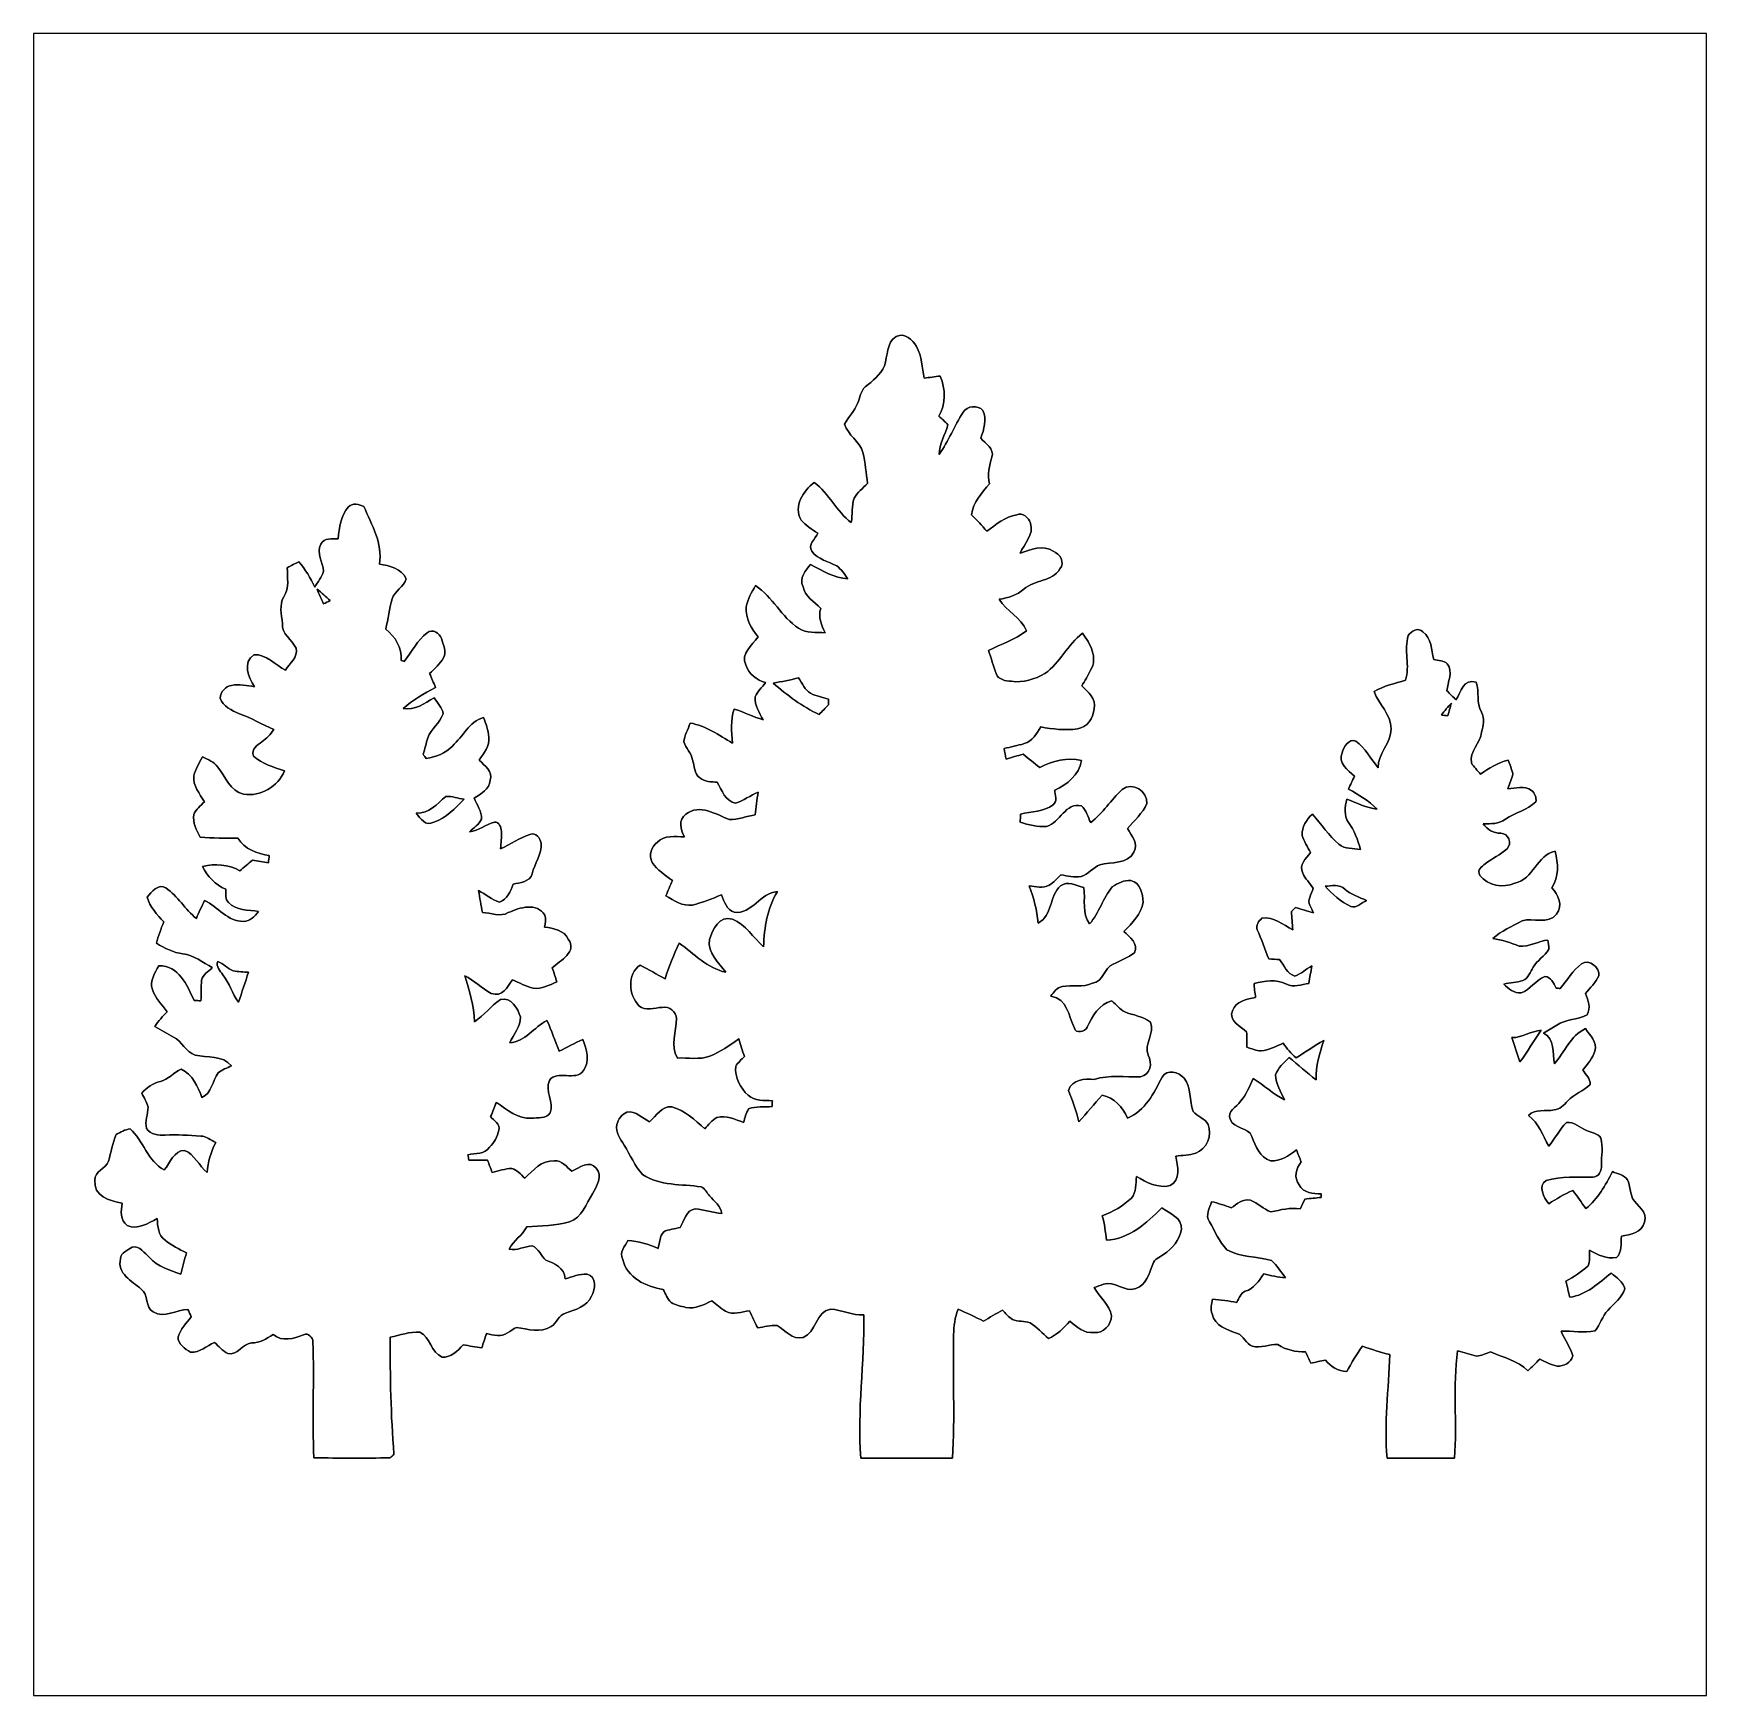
# Model space of a CAD drawing. Header units: centimetres. Extents: x -16.8 to 16.8, y -16.7 to 16.7.
import ezdxf

# ---------------------------------------------------------------- set-up
doc = ezdxf.new("R2010")
doc.units = ezdxf.units.CM
doc.header["$MEASUREMENT"] = 0
doc.layers.add('Layer 1', color=7, linetype='Continuous')

msp = doc.modelspace()

# ---------------------------------------------------------------- linework, layer by layer
at = {"layer": 'Layer 1', "color": 7}
for points, knots in [([(-16.77458, 16.66875), (-16.77458, 16.66875), (16.77458, 16.66875), (16.77458, 16.66875), (16.77458, 16.66875), (16.77458, 16.66875), (16.77458, -16.66875), (16.77458, -16.66875), (16.77458, -16.66875), (16.77458, -16.66875), (-16.77458, -16.66875), (-16.77458, -16.66875), (-16.77458, -16.66875), (-16.77458, -16.66875), (-16.77458, 16.66875), (-16.77458, 16.66875), (-16.77458, 16.66875), (-16.77458, 16.66875), (-16.77458, 16.66875), (-16.77458, 16.66875)], [0, 0, 0, 0, 0.16666667, 0.16666667, 0.16666667, 0.16666667, 0.33333333, 0.33333333, 0.33333333, 0.33333333, 0.5, 0.5, 0.5, 0.5, 0.66666667, 0.66666667, 0.66666667, 0.66666667, 1, 1, 1, 1]), ([(0.52564, 10.59145), (0.32632, 10.46762), (0.35736, 10.19669), (0.28822, 10.00301), (0.28822, 10.00301), (0.21343, 9.82345), (0.05221, 9.69962), (-0.09384, 9.57933), (-0.09384, 9.57933), (-0.19368, 9.49995), (-0.19791, 9.35531), (-0.25047, 9.24948), (-0.25047, 9.24948), (-0.30621, 9.09391), (-0.43639, 8.97996), (-0.50906, 8.8332), (-0.50906, 8.8332), (-0.44803, 8.60919), (-0.20038, 8.49066), (-0.14076, 8.26488), (-0.14076, 8.26488), (-0.09349, 8.05991), (-0.0762, 7.85036), (-0.04939, 7.64187), (-0.04939, 7.64187), (-0.14676, 7.55015), (-0.25083, 7.46054), (-0.31962, 7.34448), (-0.31962, 7.34448), (-0.37359, 7.18926), (-0.3489, 7.02028), (-0.37465, 6.85976), (-0.37465, 6.85976), (-0.67204, 7.07813), (-0.82056, 7.44149), (-1.11831, 7.66304), (-1.11831, 7.66304), (-1.33844, 7.49159), (-1.54023, 7.19102), (-1.38254, 6.90915), (-1.38254, 6.90915), (-1.29046, 6.80085), (-1.16628, 6.72394), (-1.04775, 6.64598), (-1.04775, 6.64598), (-1.09114, 6.53168), (-1.25589, 6.41174), (-1.16346, 6.28297), (-1.16346, 6.28297), (-1.05022, 6.12034), (-0.83432, 6.07554), (-0.66781, 5.98805), (-0.66781, 5.98805), (-0.57291, 5.92208), (-0.51012, 5.82119), (-0.44379, 5.72805), (-0.44379, 5.72805), (-0.71896, 5.74428), (-0.95638, 5.89033), (-1.19168, 6.01945), (-1.19168, 6.01945), (-1.29434, 5.89421), (-1.42205, 5.75098), (-1.34338, 5.57107), (-1.34338, 5.57107), (-1.30845, 5.37492), (-1.11795, 5.26944), (-0.98848, 5.1368), (-0.98848, 5.1368), (-1.04458, 4.96394), (-0.96838, 4.80025), (-0.90029, 4.64432), (-0.90029, 4.64432), (-1.07809, 4.66654), (-1.27706, 4.63374), (-1.43369, 4.73886), (-1.43369, 4.73886), (-1.77588, 4.96535), (-1.95157, 5.37034), (-2.29729, 5.59364), (-2.29729, 5.59364), (-2.37137, 5.45853), (-2.45851, 5.32201), (-2.48003, 5.16643), (-2.48003, 5.16643), (-2.50296, 4.93748), (-2.38301, 4.73498), (-2.24508, 4.56565), (-2.24508, 4.56565), (-2.36608, 4.39808), (-2.59644, 4.23263), (-2.4892, 4.00368), (-2.4892, 4.00368), (-2.43523, 3.81459), (-2.27154, 3.70381), (-2.09444, 3.64808), (-2.09444, 3.64808), (-2.16606, 3.55529), (-2.25566, 3.47169), (-2.30011, 3.36091), (-2.30011, 3.36091), (-2.31881, 3.18876), (-2.21721, 3.04765), (-2.14418, 2.90336), (-2.14418, 2.90336), (-2.34315, 2.95769), (-2.52659, 3.05541), (-2.72274, 3.11785), (-2.72274, 3.11785), (-2.80176, 2.89595), (-2.77319, 2.66347), (-2.75872, 2.43452), (-2.75872, 2.43452), (-3.0286, 2.59433), (-3.28859, 2.78342), (-3.60609, 2.83633), (-3.60609, 2.83633), (-3.64949, 2.71145), (-3.72075, 2.59256), (-3.73486, 2.45957), (-3.73486, 2.45957), (-3.68582, 2.33433), (-3.58175, 2.23414), (-3.55671, 2.09832), (-3.55671, 2.09832), (-3.5179, 1.98049), (-3.52531, 1.82033), (-3.41348, 1.73778), (-3.41348, 1.73778), (-3.3147, 1.65911), (-3.18311, 1.657), (-3.06282, 1.65135), (-3.06282, 1.65135), (-2.97074, 1.48943), (-2.90124, 1.26753), (-2.69628, 1.22767), (-2.69628, 1.22767), (-2.53612, 1.28023), (-2.39854, 1.38642), (-2.24261, 1.45168), (-2.24261, 1.45168), (-2.26624, 1.29928), (-2.29341, 1.14723), (-2.30046, 0.99307), (-2.30046, 0.99307), (-2.47474, 0.97331), (-2.64442, 0.89253), (-2.82081, 0.9017), (-2.82081, 0.9017), (-3.09386, 1.00718), (-3.40854, 1.22414), (-3.69182, 1.01071), (-3.69182, 1.01071), (-3.84916, 0.895), (-3.80083, 0.70414), (-3.72251, 0.55774), (-3.72251, 0.55774), (-3.90454, 0.54998), (-4.12221, 0.59972), (-4.2605, 0.45085), (-4.2605, 0.45085), (-4.3815, 0.35772), (-4.44253, 0.1845), (-4.36986, 0.04057), (-4.36986, 0.04057), (-4.26861, -0.11289), (-4.10598, -0.2092), (-3.96275, -0.31997), (-3.96275, -0.31997), (-4.00438, -0.42333), (-4.05024, -0.52493), (-4.09293, -0.62794), (-4.09293, -0.62794), (-3.931, -0.71755), (-3.75603, -0.84737), (-3.55918, -0.81315), (-3.55918, -0.81315), (-3.3595, -0.76271), (-3.16936, -0.68192), (-2.97639, -0.61066), (-2.97639, -0.61066), (-2.92065, -0.74119), (-2.87408, -0.91123), (-2.72133, -0.9585), (-2.72133, -0.9585), (-2.36361, -1.00189), (-2.19851, -0.56374), (-1.85667, -0.54363), (-1.85667, -0.54363), (-2.06199, -0.87595), (-2.11737, -1.264), (-2.13466, -1.64818), (-2.13466, -1.64818), (-2.34491, -1.46685), (-2.49026, -1.20579), (-2.75625, -1.09679), (-2.75625, -1.09679), (-3.01731, -1.01353), (-3.16301, -1.30669), (-3.2198, -1.50601), (-3.2198, -1.50601), (-3.25967, -1.78082), (-3.03459, -1.9618), (-2.89384, -2.16147), (-2.89384, -2.16147), (-3.26178, -2.08033), (-3.52884, -1.78682), (-3.82623, -1.57692), (-3.82623, -1.57692), (-3.93065, -1.81046), (-4.03578, -2.04541), (-4.10563, -2.29235), (-4.10563, -2.29235), (-4.27602, -2.20486), (-4.44006, -2.10573), (-4.60975, -2.01648), (-4.60975, -2.01648), (-4.87221, -2.2031), (-4.84329, -2.61691), (-4.63303, -2.83422), (-4.63303, -2.83422), (-4.50356, -2.95416), (-4.32047, -2.86949), (-4.16525, -2.86597), (-4.16525, -2.86597), (-4.02837, -2.83845), (-3.88691, -2.95416), (-3.87703, -3.09033), (-3.87703, -3.09033), (-3.8922, -3.35527), (-4.00121, -3.62761), (-3.86327, -3.88126), (-3.86327, -3.88126), (-3.64702, -3.87174), (-3.41771, -3.92254), (-3.20851, -3.84316), (-3.20851, -3.84316), (-2.9972, -3.7652), (-2.81869, -3.62444), (-2.63349, -3.49956), (-2.63349, -3.49956), (-2.59539, -3.61668), (-2.55623, -3.73486), (-2.51778, -3.85233), (-2.51778, -3.85233), (-2.57845, -3.91442), (-2.64795, -3.97087), (-2.69169, -4.04707), (-2.69169, -4.04707), (-2.71357, -4.26579), (-2.60315, -4.48522), (-2.44263, -4.6288), (-2.44263, -4.6288), (-2.30928, -4.74698), (-2.12337, -4.73075), (-1.95827, -4.73745), (-1.95827, -4.73745), (-1.95862, -4.76673), (-1.95968, -4.82529), (-1.96039, -4.85458), (-1.96039, -4.85458), (-2.11773, -4.86586), (-2.28459, -4.84505), (-2.43487, -4.89973), (-2.43487, -4.89973), (-2.48638, -4.98404), (-2.5086, -5.08141), (-2.53541, -5.17525), (-2.53541, -5.17525), (-2.70686, -5.11281), (-2.88255, -5.02744), (-3.07128, -5.07647), (-3.07128, -5.07647), (-3.17112, -5.12657), (-3.23709, -5.22076), (-3.31188, -5.30049), (-3.31188, -5.30049), (-3.51226, -5.12586), (-3.71369, -4.93395), (-3.97404, -4.8574), (-3.97404, -4.8574), (-4.17266, -4.84434), (-4.28978, -5.04402), (-4.42172, -5.16114), (-4.42172, -5.16114), (-4.56706, -5.08388), (-4.69371, -4.9403), (-4.87398, -4.96605), (-4.87398, -4.96605), (-4.9784, -5.00909), (-5.04931, -5.1121), (-5.07929, -5.21794), (-5.07929, -5.21794), (-5.10858, -5.37704), (-5.00168, -5.50474), (-4.93042, -5.63245), (-4.93042, -5.63245), (-4.80342, -5.82507), (-4.72017, -6.04732), (-4.5593, -6.217), (-4.5593, -6.217), (-4.21605, -6.45089), (-3.77578, -6.40574), (-3.38455, -6.46606), (-3.38455, -6.46606), (-3.30906, -6.50311), (-3.27201, -6.58495), (-3.21769, -6.64527), (-3.21769, -6.64527), (-3.12561, -6.75887), (-2.9912, -6.84671), (-2.96933, -7.00299), (-2.96933, -7.00299), (-3.15066, -6.98465), (-3.32458, -6.91515), (-3.50732, -6.90915), (-3.50732, -6.90915), (-3.68864, -6.92185), (-3.72674, -7.15786), (-3.80788, -7.27992), (-3.80788, -7.27992), (-3.91795, -7.30603), (-4.03437, -7.31802), (-4.13667, -7.36706), (-4.13667, -7.36706), (-4.21993, -7.45596), (-4.21323, -7.59178), (-4.24991, -7.69937), (-4.24991, -7.69937), (-4.44112, -7.61294), (-4.64503, -7.55721), (-4.85458, -7.54098), (-4.85458, -7.54098), (-4.91278, -7.65669), (-5.03449, -7.78228), (-4.95829, -7.91951), (-4.95829, -7.91951), (-4.87468, -8.28816), (-4.49016, -8.47161), (-4.14655, -8.52135), (-4.14655, -8.52135), (-4.10175, -8.61307), (-4.06471, -8.71432), (-3.9878, -8.78487), (-3.9878, -8.78487), (-3.89961, -8.84132), (-3.79236, -8.85931), (-3.69111, -8.884), (-3.69111, -8.884), (-3.50626, -8.92845), (-3.33304, -8.82544), (-3.17183, -8.74959), (-3.17183, -8.74959), (-3.08187, -8.82262), (-2.99579, -8.90199), (-2.8956, -8.96232), (-2.8956, -8.96232), (-2.74532, -9.04416), (-2.57281, -8.97079), (-2.41441, -8.95103), (-2.41441, -8.95103), (-2.36361, -9.06639), (-2.31316, -9.18175), (-2.25249, -9.29252), (-2.25249, -9.29252), (-2.12408, -9.28088), (-1.99425, -9.2329), (-1.86373, -9.24807), (-1.86373, -9.24807), (-1.6958, -9.34156), (-1.56351, -9.54264), (-1.34303, -9.48725), (-1.34303, -9.48725), (-1.07527, -9.39024), (-1.09538, -8.96902), (-0.79093, -8.91575), (-0.79093, -8.91575), (-0.56374, -8.9341), (-0.35384, -9.04875), (-0.12171, -9.03041), (-0.12171, -9.03041), (-0.10619, -9.98961), (-0.26141, -10.94987), (-0.18274, -11.90837), (-0.18274, -11.90837), (0.42968, -11.90554), (1.04211, -11.90696), (1.65488, -11.90519), (1.65488, -11.90519), (1.70568, -11.08251), (1.65488, -10.25842), (1.67746, -9.43539), (1.67746, -9.43539), (1.68099, -9.26006), (1.70145, -9.08438), (1.76636, -8.92104), (1.76636, -8.92104), (1.94028, -8.9916), (2.1082, -9.07556), (2.27647, -9.15846), (2.27647, -9.15846), (2.40277, -9.08509), (2.52871, -9.011), (2.6543, -8.93657), (2.6543, -8.93657), (2.71886, -9.00324), (2.77671, -9.08015), (2.85785, -9.12883), (2.85785, -9.12883), (2.96968, -9.1694), (3.09492, -9.15353), (3.20922, -9.18986), (3.20922, -9.18986), (3.34539, -9.28017), (3.45863, -9.39941), (3.57964, -9.50948), (3.57964, -9.50948), (3.75356, -9.43716), (3.8802, -9.29675), (4.00473, -9.16129), (4.00473, -9.16129), (4.14902, -9.27065), (4.29084, -9.41458), (4.49157, -9.38706), (4.49157, -9.38706), (4.67854, -9.41599), (4.83976, -9.22831), (4.84187, -9.05298), (4.84187, -9.05298), (4.80272, -8.8265), (4.59987, -8.68327), (4.49792, -8.48678), (4.49792, -8.48678), (4.55824, -8.46314), (4.61857, -8.43844), (4.68101, -8.41939), (4.68101, -8.41939), (4.90537, -8.33508), (5.09799, -8.58732), (5.33012, -8.50547), (5.33012, -8.50547), (5.53861, -8.44056), (5.60634, -8.19714), (5.67055, -8.01405), (5.67055, -8.01405), (5.7023, -7.91563), (5.80778, -7.87612), (5.88469, -7.81932), (5.88469, -7.81932), (6.06319, -7.70996), (6.20254, -7.5244), (6.24946, -7.32049), (6.24946, -7.32049), (6.26181, -7.08554), (6.00922, -7.00017), (5.85011, -6.88728), (5.85011, -6.88728), (5.54531, -7.19984), (5.2003, -7.50746), (4.73957, -7.53498), (4.73957, -7.53498), (4.72122, -7.37023), (4.70535, -7.20443), (4.65526, -7.04638), (4.65526, -7.04638), (4.87221, -6.96666), (5.07365, -6.84671), (5.24475, -6.69114), (5.24475, -6.69114), (5.34352, -6.57154), (5.32765, -6.40045), (5.34176, -6.25722), (5.34176, -6.25722), (5.54249, -6.37328), (5.77638, -6.50452), (6.01592, -6.43996), (6.01592, -6.43996), (6.24558, -6.3306), (6.16514, -6.05049), (6.12987, -5.85152), (6.12987, -5.85152), (6.26427, -5.83353), (6.40256, -5.83071), (6.53274, -5.78908), (6.53274, -5.78908), (6.75322, -5.70689), (6.86929, -5.43066), (6.77792, -5.21547), (6.77792, -5.21547), (6.71971, -5.08776), (6.5592, -5.06201), (6.48159, -4.95265), (6.48159, -4.95265), (6.39868, -4.73781), (6.45195, -4.47146), (6.29849, -4.28519), (6.29849, -4.28519), (6.1916, -4.16419), (5.95383, -4.09822), (5.85611, -4.26332), (5.85611, -4.26332), (5.69595, -4.58541), (5.51639, -4.94453), (5.1629, -5.086), (5.1629, -5.086), (5.07118, -4.86234), (4.89338, -4.68066), (4.65314, -4.62668), (4.65314, -4.62668), (4.49933, -4.8066), (4.34799, -4.98863), (4.18606, -5.16114), (4.18606, -5.16114), (4.14408, -4.94206), (4.05941, -4.73604), (3.97969, -4.52967), (3.97969, -4.52967), (4.05871, -4.30636), (4.30001, -4.29295), (4.49686, -4.31059), (4.49686, -4.31059), (4.79954, -4.21534), (5.11634, -4.26861), (5.42643, -4.25662), (5.42643, -4.25662), (5.62398, -4.21746), (5.66702, -3.98674), (5.57847, -3.82411), (5.57847, -3.82411), (5.48675, -3.59869), (5.71994, -3.38737), (5.62292, -3.16265), (5.62292, -3.16265), (5.47264, -3.04553), (5.28073, -3.01907), (5.10716, -2.95769), (5.10716, -2.95769), (5.00944, -2.90089), (4.93748, -2.80776), (4.8514, -2.73756), (4.8514, -2.73756), (4.58646, -2.79929), (4.4644, -3.04341), (4.35187, -3.26496), (4.35187, -3.26496), (4.31729, -3.35562), (4.12397, -3.39443), (4.09751, -3.28224), (4.09751, -3.28224), (3.98145, -3.03989), (3.95852, -2.68711), (3.62691, -2.64054), (3.62691, -2.64054), (3.68582, -2.56152), (3.74721, -2.46768), (3.85127, -2.44687), (3.85127, -2.44687), (4.05412, -2.41406), (4.26861, -2.46733), (4.4637, -2.38231), (4.4637, -2.38231), (4.68489, -2.35162), (4.68947, -2.07151), (4.87892, -1.99602), (4.87892, -1.99602), (5.02532, -1.93252), (5.17102, -1.86549), (5.30154, -1.77271), (5.30154, -1.77271), (5.39468, -1.58679), (5.20453, -1.45591), (5.09199, -1.34091), (5.09199, -1.34091), (5.25886, -1.17793), (5.43948, -0.99272), (5.47758, -0.75424), (5.47758, -0.75424), (5.47088, -0.58984), (5.41831, -0.36407), (5.23169, -0.32068), (5.23169, -0.32068), (5.09764, -0.31256), (4.96464, -0.37077), (4.85846, -0.44873), (4.85846, -0.44873), (4.66972, -0.67275), (4.59775, -0.97014), (4.40337, -1.19168), (4.40337, -1.19168), (4.24356, -0.98637), (4.32223, -0.70485), (4.28801, -0.46426), (4.28801, -0.46426), (4.14196, -0.42016), (3.95499, -0.32138), (3.81706, -0.43074), (3.81706, -0.43074), (3.59022, -0.63006), (3.66783, -1.02905), (3.36903, -1.17546), (3.36903, -1.17546), (3.35209, -0.91899), (3.28048, -0.67098), (3.19334, -0.43074), (3.19334, -0.43074), (3.32634, -0.44097), (3.46992, -0.48084), (3.59586, -0.41769), (3.59586, -0.41769), (3.68476, -0.36089), (3.75214, -0.27799), (3.82834, -0.20602), (3.82834, -0.20602), (3.96134, -0.23601), (4.09646, -0.26211), (4.23439, -0.24377), (4.23439, -0.24377), (4.37832, -0.19791), (4.47111, -0.05891), (4.60975, -0.00564), (4.60975, -0.00564), (4.83306, 0.05256), (5.16925, 0.00176), (5.29131, 0.25047), (5.29131, 0.25047), (5.39397, 0.41487), (5.23946, 0.58103), (5.16431, 0.72108), (5.16431, 0.72108), (5.29907, 0.88194), (5.46629, 1.02799), (5.55307, 1.22167), (5.55307, 1.22167), (5.57601, 1.4665), (5.25639, 1.67323), (5.05777, 1.50319), (5.05777, 1.50319), (4.83411, 1.2954), (4.66725, 1.03117), (4.42489, 0.84173), (4.42489, 0.84173), (4.36809, 0.95603), (4.3367, 1.08726), (4.2418, 1.17687), (4.2418, 1.17687), (3.91619, 1.25483), (3.8167, 0.83926), (3.54013, 0.76341), (3.54013, 0.76341), (3.35915, 0.75318), (3.18276, 0.79481), (3.01272, 0.8509), (3.01272, 0.8509), (3.01378, 0.90382), (3.01519, 0.95638), (3.01696, 1.00894), (3.01696, 1.00894), (3.23356, 1.06433), (3.48968, 1.05057), (3.66959, 1.19874), (3.66959, 1.19874), (3.76696, 1.26894), (3.71263, 1.39665), (3.70311, 1.49296), (3.70311, 1.49296), (3.95781, 1.60408), (4.18747, 1.79952), (4.24392, 2.08386), (4.24392, 2.08386), (3.95041, 2.15724), (3.66183, 2.07892), (3.40289, 1.94345), (3.40289, 1.94345), (3.29036, 2.03059), (3.17994, 2.1209), (3.06987, 2.21086), (3.06987, 2.21086), (2.95451, 2.18264), (2.84198, 2.14877), (2.72979, 2.11138), (2.72979, 2.11138), (2.71568, 2.18228), (2.70157, 2.25354), (2.68852, 2.3241), (2.68852, 2.3241), (2.82328, 2.36008), (2.95981, 2.38584), (3.09457, 2.42394), (3.09457, 2.42394), (3.25543, 2.47297), (3.34186, 2.62431), (3.42265, 2.75837), (3.42265, 2.75837), (3.66466, 2.71604), (3.91231, 2.68711), (4.15784, 2.72027), (4.15784, 2.72027), (4.3494, 2.75026), (4.48627, 2.93441), (4.49298, 3.12244), (4.49298, 3.12244), (4.54131, 3.32952), (4.37127, 3.45863), (4.24462, 3.58175), (4.24462, 3.58175), (4.30918, 3.68547), (4.37162, 3.7906), (4.42348, 3.90102), (4.42348, 3.90102), (4.57659, 4.14479), (4.41466, 4.43794), (4.25838, 4.63726), (4.25838, 4.63726), (3.96205, 4.41254), (3.81212, 4.04671), (3.50838, 3.83117), (3.50838, 3.83117), (3.30623, 3.7144), (3.07022, 3.63961), (2.83457, 3.67524), (2.83457, 3.67524), (2.72274, 3.67947), (2.57246, 3.70664), (2.52906, 3.8287), (2.52906, 3.8287), (2.47156, 3.9811), (2.42993, 4.13844), (2.37666, 4.29225), (2.37666, 4.29225), (2.63243, 4.42242), (2.91147, 4.50674), (3.13866, 4.68983), (3.13866, 4.68983), (3.02472, 4.95653), (2.74038, 5.07859), (2.59186, 5.31918), (2.59186, 5.31918), (2.76966, 5.34846), (2.94887, 5.40244), (3.08645, 5.52344), (3.08645, 5.52344), (3.29741, 5.71288), (3.6516, 5.67055), (3.80824, 5.9309), (3.80824, 5.9309), (3.92148, 6.05614), (3.80365, 6.2297), (3.67594, 6.28685), (3.67594, 6.28685), (3.46886, 6.42161), (3.2198, 6.31507), (3.0099, 6.24346), (3.0099, 6.24346), (3.09668, 6.43961), (3.29424, 6.61317), (3.21557, 6.84742), (3.21557, 6.84742), (3.1877, 6.96348), (3.06035, 7.05944), (2.94111, 7.01499), (2.94111, 7.01499), (2.70581, 6.98077), (2.5273, 6.81461), (2.34068, 6.68408), (2.34068, 6.68408), (2.24719, 6.80085), (2.14524, 6.91021), (2.03659, 7.01357), (2.03659, 7.01357), (2.06657, 7.26475), (2.23979, 7.45102), (2.39466, 7.63587), (2.39466, 7.63587), (2.35832, 7.81756), (2.38548, 7.99888), (2.44369, 8.17139), (2.44369, 8.17139), (2.49802, 8.34037), (2.31316, 8.44268), (2.21968, 8.55169), (2.21968, 8.55169), (2.28741, 8.72596), (2.34139, 8.92739), (2.26554, 9.10837), (2.26554, 9.10837), (2.15829, 9.22091), (1.95192, 9.2008), (1.86584, 9.07239), (1.86584, 9.07239), (1.69404, 8.79616), (1.57162, 8.49242), (1.38606, 8.22431), (1.38606, 8.22431), (1.3843, 8.4395), (1.5113, 8.61766), (1.55928, 8.8205), (1.55928, 8.8205), (1.50742, 8.88577), (1.44004, 8.93586), (1.37724, 8.98913), (1.37724, 8.98913), (1.52118, 9.23572), (1.51589, 9.53629), (1.40935, 9.79664), (1.40935, 9.79664), (1.29963, 9.78323), (1.19274, 9.76877), (1.08409, 9.75501), (1.08409, 9.75501), (1.04528, 9.96844), (1.03964, 10.19457), (0.93274, 10.3886), (0.93274, 10.3886), (0.8509, 10.52583), (0.7052, 10.674), (0.52564, 10.59145), (0.52564, 10.59145), (0.52564, 10.59145), (0.52564, 10.59145), (0.52564, 10.59145)], [0, 0, 0, 0, 0.00485437, 0.00485437, 0.00485437, 0.00485437, 0.00970874, 0.00970874, 0.00970874, 0.00970874, 0.01456311, 0.01456311, 0.01456311, 0.01456311, 0.01941748, 0.01941748, 0.01941748, 0.01941748, 0.02427184, 0.02427184, 0.02427184, 0.02427184, 0.02912621, 0.02912621, 0.02912621, 0.02912621, 0.03398058, 0.03398058, 0.03398058, 0.03398058, 0.03883495, 0.03883495, 0.03883495, 0.03883495, 0.04368932, 0.04368932, 0.04368932, 0.04368932, 0.04854369, 0.04854369, 0.04854369, 0.04854369, 0.05339806, 0.05339806, 0.05339806, 0.05339806, 0.05825243, 0.05825243, 0.05825243, 0.05825243, 0.0631068, 0.0631068, 0.0631068, 0.0631068, 0.06796117, 0.06796117, 0.06796117, 0.06796117, 0.07281553, 0.07281553, 0.07281553, 0.07281553, 0.0776699, 0.0776699, 0.0776699, 0.0776699, 0.08252427, 0.08252427, 0.08252427, 0.08252427, 0.08737864, 0.08737864, 0.08737864, 0.08737864, 0.09223301, 0.09223301, 0.09223301, 0.09223301, 0.09708738, 0.09708738, 0.09708738, 0.09708738, 0.10194175, 0.10194175, 0.10194175, 0.10194175, 0.10679612, 0.10679612, 0.10679612, 0.10679612, 0.11165049, 0.11165049, 0.11165049, 0.11165049, 0.11650485, 0.11650485, 0.11650485, 0.11650485, 0.12135922, 0.12135922, 0.12135922, 0.12135922, 0.12621359, 0.12621359, 0.12621359, 0.12621359, 0.13106796, 0.13106796, 0.13106796, 0.13106796, 0.13592233, 0.13592233, 0.13592233, 0.13592233, 0.1407767, 0.1407767, 0.1407767, 0.1407767, 0.14563107, 0.14563107, 0.14563107, 0.14563107, 0.15048544, 0.15048544, 0.15048544, 0.15048544, 0.15533981, 0.15533981, 0.15533981, 0.15533981, 0.16019417, 0.16019417, 0.16019417, 0.16019417, 0.16504854, 0.16504854, 0.16504854, 0.16504854, 0.16990291, 0.16990291, 0.16990291, 0.16990291, 0.17475728, 0.17475728, 0.17475728, 0.17475728, 0.17961165, 0.17961165, 0.17961165, 0.17961165, 0.18446602, 0.18446602, 0.18446602, 0.18446602, 0.18932039, 0.18932039, 0.18932039, 0.18932039, 0.19417476, 0.19417476, 0.19417476, 0.19417476, 0.19902913, 0.19902913, 0.19902913, 0.19902913, 0.2038835, 0.2038835, 0.2038835, 0.2038835, 0.20873786, 0.20873786, 0.20873786, 0.20873786, 0.21359223, 0.21359223, 0.21359223, 0.21359223, 0.2184466, 0.2184466, 0.2184466, 0.2184466, 0.22330097, 0.22330097, 0.22330097, 0.22330097, 0.22815534, 0.22815534, 0.22815534, 0.22815534, 0.23300971, 0.23300971, 0.23300971, 0.23300971, 0.23786408, 0.23786408, 0.23786408, 0.23786408, 0.24271845, 0.24271845, 0.24271845, 0.24271845, 0.24757282, 0.24757282, 0.24757282, 0.24757282, 0.25242718, 0.25242718, 0.25242718, 0.25242718, 0.25728155, 0.25728155, 0.25728155, 0.25728155, 0.26213592, 0.26213592, 0.26213592, 0.26213592, 0.26699029, 0.26699029, 0.26699029, 0.26699029, 0.27184466, 0.27184466, 0.27184466, 0.27184466, 0.27669903, 0.27669903, 0.27669903, 0.27669903, 0.2815534, 0.2815534, 0.2815534, 0.2815534, 0.28640777, 0.28640777, 0.28640777, 0.28640777, 0.29126214, 0.29126214, 0.29126214, 0.29126214, 0.2961165, 0.2961165, 0.2961165, 0.2961165, 0.30097087, 0.30097087, 0.30097087, 0.30097087, 0.30582524, 0.30582524, 0.30582524, 0.30582524, 0.31067961, 0.31067961, 0.31067961, 0.31067961, 0.31553398, 0.31553398, 0.31553398, 0.31553398, 0.32038835, 0.32038835, 0.32038835, 0.32038835, 0.32524272, 0.32524272, 0.32524272, 0.32524272, 0.33009709, 0.33009709, 0.33009709, 0.33009709, 0.33495146, 0.33495146, 0.33495146, 0.33495146, 0.33980583, 0.33980583, 0.33980583, 0.33980583, 0.34466019, 0.34466019, 0.34466019, 0.34466019, 0.34951456, 0.34951456, 0.34951456, 0.34951456, 0.35436893, 0.35436893, 0.35436893, 0.35436893, 0.3592233, 0.3592233, 0.3592233, 0.3592233, 0.36407767, 0.36407767, 0.36407767, 0.36407767, 0.36893204, 0.36893204, 0.36893204, 0.36893204, 0.37378641, 0.37378641, 0.37378641, 0.37378641, 0.37864078, 0.37864078, 0.37864078, 0.37864078, 0.38349515, 0.38349515, 0.38349515, 0.38349515, 0.38834951, 0.38834951, 0.38834951, 0.38834951, 0.39320388, 0.39320388, 0.39320388, 0.39320388, 0.39805825, 0.39805825, 0.39805825, 0.39805825, 0.40291262, 0.40291262, 0.40291262, 0.40291262, 0.40776699, 0.40776699, 0.40776699, 0.40776699, 0.41262136, 0.41262136, 0.41262136, 0.41262136, 0.41747573, 0.41747573, 0.41747573, 0.41747573, 0.4223301, 0.4223301, 0.4223301, 0.4223301, 0.42718447, 0.42718447, 0.42718447, 0.42718447, 0.43203883, 0.43203883, 0.43203883, 0.43203883, 0.4368932, 0.4368932, 0.4368932, 0.4368932, 0.44174757, 0.44174757, 0.44174757, 0.44174757, 0.44660194, 0.44660194, 0.44660194, 0.44660194, 0.45145631, 0.45145631, 0.45145631, 0.45145631, 0.45631068, 0.45631068, 0.45631068, 0.45631068, 0.46116505, 0.46116505, 0.46116505, 0.46116505, 0.46601942, 0.46601942, 0.46601942, 0.46601942, 0.47087379, 0.47087379, 0.47087379, 0.47087379, 0.47572816, 0.47572816, 0.47572816, 0.47572816, 0.48058252, 0.48058252, 0.48058252, 0.48058252, 0.48543689, 0.48543689, 0.48543689, 0.48543689, 0.49029126, 0.49029126, 0.49029126, 0.49029126, 0.49514563, 0.49514563, 0.49514563, 0.49514563, 0.5, 0.5, 0.5, 0.5, 0.50485437, 0.50485437, 0.50485437, 0.50485437, 0.50970874, 0.50970874, 0.50970874, 0.50970874, 0.51456311, 0.51456311, 0.51456311, 0.51456311, 0.51941748, 0.51941748, 0.51941748, 0.51941748, 0.52427184, 0.52427184, 0.52427184, 0.52427184, 0.52912621, 0.52912621, 0.52912621, 0.52912621, 0.53398058, 0.53398058, 0.53398058, 0.53398058, 0.53883495, 0.53883495, 0.53883495, 0.53883495, 0.54368932, 0.54368932, 0.54368932, 0.54368932, 0.54854369, 0.54854369, 0.54854369, 0.54854369, 0.55339806, 0.55339806, 0.55339806, 0.55339806, 0.55825243, 0.55825243, 0.55825243, 0.55825243, 0.5631068, 0.5631068, 0.5631068, 0.5631068, 0.56796117, 0.56796117, 0.56796117, 0.56796117, 0.57281553, 0.57281553, 0.57281553, 0.57281553, 0.5776699, 0.5776699, 0.5776699, 0.5776699, 0.58252427, 0.58252427, 0.58252427, 0.58252427, 0.58737864, 0.58737864, 0.58737864, 0.58737864, 0.59223301, 0.59223301, 0.59223301, 0.59223301, 0.59708738, 0.59708738, 0.59708738, 0.59708738, 0.60194175, 0.60194175, 0.60194175, 0.60194175, 0.60679612, 0.60679612, 0.60679612, 0.60679612, 0.61165049, 0.61165049, 0.61165049, 0.61165049, 0.61650485, 0.61650485, 0.61650485, 0.61650485, 0.62135922, 0.62135922, 0.62135922, 0.62135922, 0.62621359, 0.62621359, 0.62621359, 0.62621359, 0.63106796, 0.63106796, 0.63106796, 0.63106796, 0.63592233, 0.63592233, 0.63592233, 0.63592233, 0.6407767, 0.6407767, 0.6407767, 0.6407767, 0.64563107, 0.64563107, 0.64563107, 0.64563107, 0.65048544, 0.65048544, 0.65048544, 0.65048544, 0.65533981, 0.65533981, 0.65533981, 0.65533981, 0.66019417, 0.66019417, 0.66019417, 0.66019417, 0.66504854, 0.66504854, 0.66504854, 0.66504854, 0.66990291, 0.66990291, 0.66990291, 0.66990291, 0.67475728, 0.67475728, 0.67475728, 0.67475728, 0.67961165, 0.67961165, 0.67961165, 0.67961165, 0.68446602, 0.68446602, 0.68446602, 0.68446602, 0.68932039, 0.68932039, 0.68932039, 0.68932039, 0.69417476, 0.69417476, 0.69417476, 0.69417476, 0.69902913, 0.69902913, 0.69902913, 0.69902913, 0.7038835, 0.7038835, 0.7038835, 0.7038835, 0.70873786, 0.70873786, 0.70873786, 0.70873786, 0.71359223, 0.71359223, 0.71359223, 0.71359223, 0.7184466, 0.7184466, 0.7184466, 0.7184466, 0.72330097, 0.72330097, 0.72330097, 0.72330097, 0.72815534, 0.72815534, 0.72815534, 0.72815534, 0.73300971, 0.73300971, 0.73300971, 0.73300971, 0.73786408, 0.73786408, 0.73786408, 0.73786408, 0.74271845, 0.74271845, 0.74271845, 0.74271845, 0.74757282, 0.74757282, 0.74757282, 0.74757282, 0.75242718, 0.75242718, 0.75242718, 0.75242718, 0.75728155, 0.75728155, 0.75728155, 0.75728155, 0.76213592, 0.76213592, 0.76213592, 0.76213592, 0.76699029, 0.76699029, 0.76699029, 0.76699029, 0.77184466, 0.77184466, 0.77184466, 0.77184466, 0.77669903, 0.77669903, 0.77669903, 0.77669903, 0.7815534, 0.7815534, 0.7815534, 0.7815534, 0.78640777, 0.78640777, 0.78640777, 0.78640777, 0.79126214, 0.79126214, 0.79126214, 0.79126214, 0.7961165, 0.7961165, 0.7961165, 0.7961165, 0.80097087, 0.80097087, 0.80097087, 0.80097087, 0.80582524, 0.80582524, 0.80582524, 0.80582524, 0.81067961, 0.81067961, 0.81067961, 0.81067961, 0.81553398, 0.81553398, 0.81553398, 0.81553398, 0.82038835, 0.82038835, 0.82038835, 0.82038835, 0.82524272, 0.82524272, 0.82524272, 0.82524272, 0.83009709, 0.83009709, 0.83009709, 0.83009709, 0.83495146, 0.83495146, 0.83495146, 0.83495146, 0.83980583, 0.83980583, 0.83980583, 0.83980583, 0.84466019, 0.84466019, 0.84466019, 0.84466019, 0.84951456, 0.84951456, 0.84951456, 0.84951456, 0.85436893, 0.85436893, 0.85436893, 0.85436893, 0.8592233, 0.8592233, 0.8592233, 0.8592233, 0.86407767, 0.86407767, 0.86407767, 0.86407767, 0.86893204, 0.86893204, 0.86893204, 0.86893204, 0.87378641, 0.87378641, 0.87378641, 0.87378641, 0.87864078, 0.87864078, 0.87864078, 0.87864078, 0.88349515, 0.88349515, 0.88349515, 0.88349515, 0.88834951, 0.88834951, 0.88834951, 0.88834951, 0.89320388, 0.89320388, 0.89320388, 0.89320388, 0.89805825, 0.89805825, 0.89805825, 0.89805825, 0.90291262, 0.90291262, 0.90291262, 0.90291262, 0.90776699, 0.90776699, 0.90776699, 0.90776699, 0.91262136, 0.91262136, 0.91262136, 0.91262136, 0.91747573, 0.91747573, 0.91747573, 0.91747573, 0.9223301, 0.9223301, 0.9223301, 0.9223301, 0.92718447, 0.92718447, 0.92718447, 0.92718447, 0.93203883, 0.93203883, 0.93203883, 0.93203883, 0.9368932, 0.9368932, 0.9368932, 0.9368932, 0.94174757, 0.94174757, 0.94174757, 0.94174757, 0.94660194, 0.94660194, 0.94660194, 0.94660194, 0.95145631, 0.95145631, 0.95145631, 0.95145631, 0.95631068, 0.95631068, 0.95631068, 0.95631068, 0.96116505, 0.96116505, 0.96116505, 0.96116505, 0.96601942, 0.96601942, 0.96601942, 0.96601942, 0.97087379, 0.97087379, 0.97087379, 0.97087379, 0.97572816, 0.97572816, 0.97572816, 0.97572816, 0.98058252, 0.98058252, 0.98058252, 0.98058252, 0.98543689, 0.98543689, 0.98543689, 0.98543689, 0.99029126, 0.99029126, 0.99029126, 0.99029126, 1, 1, 1, 1]), ([(-10.45457, 7.17303), (-10.62002, 7.00229), (-10.63308, 6.75393), (-10.66694, 6.53274), (-10.66694, 6.53274), (-10.78512, 6.52604), (-10.94916, 6.55884), (-11.00984, 6.42549), (-11.00984, 6.42549), (-11.10615, 6.24417), (-10.97633, 6.06143), (-10.95551, 5.88045), (-10.95551, 5.88045), (-11.00102, 5.76827), (-11.0684, 5.66561), (-11.13402, 5.56436), (-11.13402, 5.56436), (-11.21763, 5.7471), (-11.32381, 5.91785), (-11.45011, 6.07378), (-11.45011, 6.07378), (-11.52984, 6.03638), (-11.60815, 5.99616), (-11.68471, 5.95313), (-11.68471, 5.95313), (-11.68788, 5.75769), (-11.63814, 5.54531), (-11.75314, 5.36963), (-11.75314, 5.36963), (-11.85545, 5.20771), (-11.79548, 5.01191), (-11.78313, 4.83658), (-11.78313, 4.83658), (-11.79865, 4.62174), (-11.59122, 4.50991), (-11.50726, 4.33705), (-11.50726, 4.33705), (-11.47022, 4.15537), (-11.63708, 4.03789), (-11.71928, 3.89678), (-11.71928, 3.89678), (-11.92318, 3.99838), (-12.1091, 4.22346), (-12.35322, 4.20723), (-12.35322, 4.20723), (-12.58499, 4.05271), (-12.46646, 3.75673), (-12.34052, 3.56658), (-12.34052, 3.56658), (-12.49257, 3.59128), (-12.64673, 3.61809), (-12.80125, 3.59339), (-12.80125, 3.59339), (-12.9226, 3.57364), (-13.02597, 3.4604), (-13.03161, 3.33728), (-13.03161, 3.33728), (-12.97411, 3.17112), (-12.79807, 3.08716), (-12.64603, 3.02084), (-12.64603, 3.02084), (-12.40473, 2.94217), (-12.18918, 2.80458), (-11.95599, 2.70616), (-11.95599, 2.70616), (-12.02196, 2.61197), (-12.09816, 2.52377), (-12.19482, 2.45992), (-12.19482, 2.45992), (-12.28337, 2.38901), (-12.41531, 2.32375), (-12.36486, 2.17593), (-12.36486, 2.17593), (-12.18883, 2.01648), (-11.95917, 1.95368), (-11.74115, 1.87713), (-11.74115, 1.87713), (-11.87062, 1.56139), (-12.22516, 1.36172), (-12.56171, 1.40794), (-12.56171, 1.40794), (-12.82841, 1.47391), (-12.92296, 1.76177), (-13.07747, 1.95509), (-13.07747, 1.95509), (-13.15191, 2.05846), (-13.2782, 2.10256), (-13.38756, 2.15794), (-13.38756, 2.15794), (-13.45212, 2.03518), (-13.52021, 1.91241), (-13.56078, 1.77906), (-13.56078, 1.77906), (-13.5823, 1.57656), (-13.43907, 1.42205), (-13.34805, 1.25695), (-13.34805, 1.25695), (-13.4239, 1.17687), (-13.51986, 1.10666), (-13.55937, 1.00013), (-13.55937, 1.00013), (-13.58512, 0.83785), (-13.50469, 0.68439), (-13.43166, 0.54575), (-13.43166, 0.54575), (-13.17943, 0.53093), (-12.92719, 0.52493), (-12.6746, 0.52564), (-12.6746, 0.52564), (-12.53808, 0.30798), (-12.29113, 0.21625), (-12.04595, 0.18062), (-12.04595, 0.18062), (-12.05159, 0.13264), (-12.05689, 0.08467), (-12.06288, 0.03669), (-12.06288, 0.03669), (-12.16907, 0.05433), (-12.27631, 0.07197), (-12.38321, 0.08396), (-12.38321, 0.08396), (-12.46717, 0.01411), (-12.55148, -0.05539), (-12.63685, -0.12383), (-12.63685, -0.12383), (-12.86686, 0.00176), (-13.13004, 0.02223), (-13.38263, -0.03845), (-13.38263, -0.03845), (-13.28914, -0.24553), (-13.12439, -0.40252), (-12.92013, -0.49706), (-12.92013, -0.49706), (-12.9092, -0.58702), (-12.93813, -0.69638), (-12.86263, -0.76518), (-12.86263, -0.76518), (-12.70847, -0.92957), (-12.46434, -0.90876), (-12.25903, -0.94333), (-12.25903, -0.94333), (-12.33734, -1.03576), (-12.42907, -1.14759), (-12.56348, -1.14018), (-12.56348, -1.14018), (-12.88027, -1.15217), (-13.07677, -0.84455), (-13.34241, -0.72319), (-13.34241, -0.72319), (-13.40379, -0.84102), (-13.45706, -0.96238), (-13.50786, -1.08514), (-13.50786, -1.08514), (-13.73152, -0.89817), (-13.88392, -0.63818), (-14.12028, -0.46743), (-14.12028, -0.46743), (-14.27198, -0.37747), (-14.40886, -0.55351), (-14.49246, -0.65687), (-14.49246, -0.65687), (-14.44166, -0.85478), (-14.29314, -1.00436), (-14.16226, -1.15253), (-14.16226, -1.15253), (-14.21871, -1.29187), (-14.27233, -1.43157), (-14.30761, -1.57868), (-14.30761, -1.57868), (-14.14286, -1.6764), (-13.97106, -1.76742), (-13.77774, -1.79246), (-13.77774, -1.79246), (-13.55478, -1.81716), (-13.38121, -1.96603), (-13.18966, -2.06693), (-13.18966, -2.06693), (-13.26092, -2.14842), (-13.38227, -2.20521), (-13.40203, -2.32163), (-13.40203, -2.32163), (-13.41861, -2.45745), (-13.40803, -2.59644), (-13.41508, -2.73368), (-13.41508, -2.73368), (-13.46165, -2.73191), (-13.50821, -2.73015), (-13.55478, -2.72874), (-13.55478, -2.72874), (-13.69695, -2.41441), (-13.85711, -2.03094), (-14.26351, -2.03024), (-14.26351, -2.03024), (-14.33513, -2.1777), (-14.4526, -2.32833), (-14.38839, -2.50472), (-14.38839, -2.50472), (-14.33513, -2.67935), (-14.19789, -2.81058), (-14.09065, -2.95275), (-14.09065, -2.95275), (-14.18273, -3.04306), (-14.27021, -3.13866), (-14.34077, -3.24732), (-14.34077, -3.24732), (-14.2173, -3.31823), (-14.09171, -3.38878), (-13.96753, -3.46004), (-13.96753, -3.46004), (-13.80102, -3.55177), (-13.71776, -3.75391), (-13.53503, -3.82129), (-13.53503, -3.82129), (-13.2902, -3.88338), (-12.98258, -3.82094), (-12.80231, -4.03684), (-12.80231, -4.03684), (-12.89121, -4.08481), (-12.99528, -4.11092), (-13.07042, -4.18042), (-13.07042, -4.18042), (-13.18895, -4.34128), (-13.19283, -4.58787), (-13.39674, -4.67536), (-13.39674, -4.67536), (-13.47611, -4.44818), (-13.58371, -4.2164), (-13.81407, -4.10386), (-13.81407, -4.10386), (-13.95871, -4.17548), (-14.07054, -4.30636), (-14.23, -4.34975), (-14.23, -4.34975), (-14.37675, -4.38997), (-14.50481, -4.47322), (-14.60394, -4.58717), (-14.60394, -4.58717), (-14.55949, -4.67854), (-14.5034, -4.76603), (-14.47765, -4.86551), (-14.47765, -4.86551), (-14.46812, -5.01015), (-14.55561, -5.15303), (-14.50481, -5.29696), (-14.50481, -5.29696), (-14.42685, -5.41831), (-14.26563, -5.43207), (-14.13475, -5.42854), (-14.13475, -5.42854), (-13.89662, -5.41161), (-13.65814, -5.43489), (-13.42037, -5.44865), (-13.42037, -5.44865), (-13.30713, -5.4483), (-13.21823, -5.52944), (-13.12051, -5.57495), (-13.12051, -5.57495), (-13.21647, -5.76474), (-13.27785, -5.96759), (-13.29302, -6.17996), (-13.29302, -6.17996), (-13.45283, -6.04202), (-13.54384, -5.81519), (-13.74493, -5.73476), (-13.74493, -5.73476), (-13.95624, -5.73264), (-14.03385, -5.98487), (-14.15203, -6.12493), (-14.15203, -6.12493), (-14.4847, -5.9436), (-14.57113, -5.54531), (-14.83748, -5.29943), (-14.83748, -5.29943), (-14.93591, -5.32024), (-15.02869, -5.36399), (-15.11406, -5.4169), (-15.11406, -5.4169), (-15.19273, -5.58659), (-15.21636, -5.77391), (-15.26822, -5.95312), (-15.26822, -5.95312), (-15.33278, -6.09671), (-15.54833, -6.15703), (-15.54198, -6.33024), (-15.54198, -6.33024), (-15.58255, -6.6481), (-15.24459, -6.75252), (-14.99729, -6.79238), (-14.99729, -6.79238), (-15.02128, -6.94443), (-15.04315, -7.14093), (-14.89322, -7.23759), (-14.89322, -7.23759), (-14.6879, -7.34413), (-14.47694, -7.18749), (-14.2935, -7.10353), (-14.2935, -7.10353), (-14.28433, -7.2584), (-14.27409, -7.43514), (-14.13686, -7.53816), (-14.13686, -7.53816), (-14.00351, -7.63729), (-13.85464, -7.7156), (-13.70648, -7.79074), (-13.70648, -7.79074), (-13.75022, -7.93186), (-13.78444, -8.07438), (-13.81831, -8.21831), (-13.81831, -8.21831), (-14.0395, -8.134), (-14.28679, -8.07297), (-14.4466, -7.88564), (-14.4466, -7.88564), (-14.54397, -7.79851), (-14.63957, -7.64399), (-14.79268, -7.67362), (-14.79268, -7.67362), (-14.87699, -7.73606), (-15.02586, -7.7791), (-15.02622, -7.90716), (-15.02622, -7.90716), (-15.11335, -8.20385), (-14.79162, -8.35484), (-14.61488, -8.515), (-14.61488, -8.515), (-14.46001, -8.6233), (-14.54503, -8.88083), (-14.37252, -8.97572), (-14.37252, -8.97572), (-14.1538, -9.11613), (-13.90615, -8.91999), (-13.67614, -8.92457), (-13.67614, -8.92457), (-13.65426, -8.97255), (-13.63204, -9.02123), (-13.60981, -9.07027), (-13.60981, -9.07027), (-13.71141, -9.19515), (-13.82501, -9.32074), (-13.87581, -9.47632), (-13.87581, -9.47632), (-13.87757, -9.61813), (-13.73434, -9.71691), (-13.62287, -9.78006), (-13.62287, -9.78006), (-13.43942, -9.79276), (-13.29937, -9.66223), (-13.14521, -9.58497), (-13.14521, -9.58497), (-13.06054, -9.66329), (-12.98575, -9.75819), (-12.87921, -9.80899), (-12.87921, -9.80899), (-12.67354, -9.85344), (-12.58782, -9.61002), (-12.40014, -9.59697), (-12.40014, -9.59697), (-12.23504, -9.60261), (-12.10239, -9.50701), (-11.96763, -9.42904), (-11.96763, -9.42904), (-11.78595, -9.58321), (-11.55629, -9.50595), (-11.35662, -9.43257), (-11.35662, -9.43257), (-11.26349, -9.37789), (-11.17283, -9.48937), (-11.17036, -9.57721), (-11.17036, -9.57721), (-11.14566, -10.35085), (-11.18341, -11.12485), (-11.15413, -11.89884), (-11.15413, -11.89884), (-10.64366, -11.91084), (-10.13248, -11.90766), (-9.62166, -11.90166), (-9.62166, -11.90166), (-9.59626, -11.87662), (-9.57086, -11.85228), (-9.54546, -11.82793), (-9.54546, -11.82793), (-9.61108, -11.04794), (-9.6206, -10.26513), (-9.62448, -9.48302), (-9.62448, -9.48302), (-9.42622, -9.44174), (-9.23184, -9.36696), (-9.02582, -9.37754), (-9.02582, -9.37754), (-8.8138, -9.47667), (-8.80251, -9.79064), (-8.58026, -9.88131), (-8.58026, -9.88131), (-8.40317, -9.89189), (-8.26488, -9.75889), (-8.16116, -9.63154), (-8.16116, -9.63154), (-8.03663, -9.65835), (-7.91139, -9.67705), (-7.78475, -9.69469), (-7.78475, -9.69469), (-7.75335, -9.59979), (-7.72195, -9.50524), (-7.69338, -9.40999), (-7.69338, -9.40999), (-7.61965, -9.4234), (-7.54627, -9.43857), (-7.47148, -9.44739), (-7.47148, -9.44739), (-7.32437, -9.47067), (-7.21184, -9.34332), (-7.08836, -9.28405), (-7.08836, -9.28405), (-6.86223, -9.32321), (-6.60329, -9.40047), (-6.39339, -9.26853), (-6.39339, -9.26853), (-6.27698, -9.2008), (-6.24381, -9.03499), (-6.1087, -8.99619), (-6.1087, -8.99619), (-5.91256, -8.93516), (-5.6769, -8.86354), (-5.58694, -8.65928), (-5.58694, -8.65928), (-5.50404, -8.51994), (-5.47829, -8.26417), (-5.67267, -8.21619), (-5.67267, -8.21619), (-5.82507, -8.20526), (-5.96829, -8.2737), (-6.11364, -8.30827), (-6.11364, -8.30827), (-6.12846, -8.08567), (-6.32495, -8.00312), (-6.49887, -7.93327), (-6.49887, -7.93327), (-6.59941, -7.85107), (-6.63893, -7.70361), (-6.76557, -7.65034), (-6.76557, -7.65034), (-6.92538, -7.65422), (-7.07461, -7.7537), (-7.23759, -7.71454), (-7.23759, -7.71454), (-7.14481, -7.54556), (-6.97512, -7.4362), (-6.88022, -7.26722), (-6.88022, -7.26722), (-6.59483, -7.25241), (-6.30308, -7.24711), (-6.02721, -7.16527), (-6.02721, -7.16527), (-5.77709, -7.08378), (-5.69207, -6.80685), (-5.56401, -6.60506), (-5.56401, -6.60506), (-5.48922, -6.45689), (-5.34494, -6.24064), (-5.49169, -6.09141), (-5.49169, -6.09141), (-5.61728, -5.92208), (-5.83636, -6.08542), (-5.97888, -6.15386), (-5.97888, -6.15386), (-6.08189, -6.06672), (-6.17926, -5.92878), (-6.3306, -5.94325), (-6.3306, -5.94325), (-6.58319, -5.93372), (-6.75746, -6.13234), (-6.92291, -6.29003), (-6.92291, -6.29003), (-7.00158, -6.217), (-7.07461, -6.12352), (-7.18256, -6.09635), (-7.18256, -6.09635), (-7.31767, -6.1027), (-7.44714, -6.13904), (-7.5752, -6.1789), (-7.5752, -6.1789), (-7.60765, -6.09635), (-7.63834, -6.0131), (-7.66904, -5.93019), (-7.66904, -5.93019), (-7.79427, -5.93019), (-7.92021, -5.93019), (-8.04474, -5.92949), (-8.04474, -5.92949), (-8.05109, -5.89315), (-8.05744, -5.85682), (-8.06344, -5.82119), (-8.06344, -5.82119), (-7.91386, -5.78803), (-7.72372, -5.81695), (-7.62776, -5.67267), (-7.62776, -5.67267), (-7.53886, -5.57636), (-7.47113, -5.45924), (-7.44149, -5.33083), (-7.44149, -5.33083), (-7.40445, -5.20771), (-7.54345, -5.13856), (-7.60695, -5.05495), (-7.60695, -5.05495), (-7.5692, -4.96111), (-7.5311, -4.86728), (-7.49265, -4.77379), (-7.49265, -4.77379), (-7.28028, -4.9209), (-7.06261, -5.10328), (-6.78639, -5.08917), (-6.78639, -5.08917), (-6.66785, -5.07718), (-6.48899, -5.10364), (-6.41421, -4.97981), (-6.41421, -4.97981), (-6.32037, -4.7685), (-6.53098, -4.5406), (-6.42796, -4.33141), (-6.42796, -4.33141), (-6.27556, -4.10669), (-5.90021, -4.36104), (-5.74499, -4.1342), (-5.74499, -4.1342), (-5.60917, -3.94653), (-5.68184, -3.70593), (-5.75804, -3.50908), (-5.75804, -3.50908), (-5.91891, -3.58281), (-6.0766, -3.66289), (-6.23217, -3.74721), (-6.23217, -3.74721), (-6.31472, -3.54118), (-6.38493, -3.32987), (-6.477, -3.12773), (-6.477, -3.12773), (-6.73347, -3.26496), (-6.91833, -3.55071), (-7.22383, -3.57893), (-7.22383, -3.57893), (-7.14693, -3.40642), (-7.01252, -3.25332), (-7.00511, -3.05717), (-7.00511, -3.05717), (-7.06931, -2.89137), (-7.18714, -2.65113), (-7.41151, -2.7111), (-7.41151, -2.7111), (-7.60342, -2.83598), (-7.74065, -3.02754), (-7.93044, -3.1556), (-7.93044, -3.1556), (-7.93715, -2.83351), (-8.03134, -2.53224), (-8.12659, -2.22991), (-8.12659, -2.22991), (-7.93679, -2.32869), (-7.78228, -2.48285), (-7.59566, -2.5848), (-7.59566, -2.5848), (-7.37553, -2.67123), (-7.26405, -2.45957), (-7.17197, -2.31211), (-7.17197, -2.31211), (-7.03545, -2.37596), (-6.89822, -2.44052), (-6.75252, -2.48073), (-6.75252, -2.48073), (-6.58319, -2.50261), (-6.43184, -2.41688), (-6.28086, -2.3562), (-6.28086, -2.3562), (-6.30943, -2.2606), (-6.34012, -2.1657), (-6.37046, -2.07081), (-6.37046, -2.07081), (-6.2103, -1.92687), (-5.86176, -1.74166), (-6.04979, -1.49895), (-6.04979, -1.49895), (-6.13622, -1.31692), (-6.34506, -1.27741), (-6.52427, -1.25659), (-6.52427, -1.25659), (-6.51722, -1.17722), (-6.49429, -1.09467), (-6.51969, -1.01635), (-6.51969, -1.01635), (-6.67985, -0.75671), (-7.02345, -0.85972), (-7.25276, -0.96591), (-7.25276, -0.96591), (-7.41363, -1.06045), (-7.60236, -0.96344), (-7.77169, -0.96344), (-7.77169, -0.96344), (-7.7978, -0.81633), (-7.82638, -0.67063), (-7.84931, -0.52352), (-7.84931, -0.52352), (-7.70608, -0.59514), (-7.58472, -0.71049), (-7.42844, -0.75424), (-7.42844, -0.75424), (-7.27498, -0.69638), (-7.20654, -0.5394), (-7.15645, -0.39546), (-7.15645, -0.39546), (-7.02028, -0.35948), (-6.81884, -0.35384), (-6.77333, -0.18733), (-6.77333, -0.18733), (-6.72959, 0.02258), (-6.57401, 0.20355), (-6.59553, 0.42651), (-6.59553, 0.42651), (-6.6107, 0.52917), (-6.70313, 0.64558), (-6.81814, 0.60431), (-6.81814, 0.60431), (-7.02839, 0.53728), (-7.2076, 0.40146), (-7.40939, 0.31468), (-7.40939, 0.31468), (-7.39846, 0.43039), (-7.3854, 0.54716), (-7.38999, 0.66322), (-7.38999, 0.66322), (-7.39951, 0.7433), (-7.43056, 0.85584), (-7.53075, 0.85055), (-7.53075, 0.85055), (-7.70079, 0.79622), (-7.85001, 0.68404), (-8.02993, 0.65687), (-8.02993, 0.65687), (-7.94597, 0.73801), (-7.84084, 0.80398), (-7.78863, 0.91228), (-7.78863, 0.91228), (-7.78545, 1.06927), (-7.88141, 1.19592), (-7.93962, 1.33279), (-7.93962, 1.33279), (-7.8038, 1.41852), (-7.62459, 1.50742), (-7.61859, 1.68945), (-7.61859, 1.68945), (-7.55897, 1.87254), (-7.72619, 1.98226), (-7.83555, 2.08986), (-7.83555, 2.08986), (-7.747, 2.23344), (-7.61929, 2.37278), (-7.64223, 2.55693), (-7.64223, 2.55693), (-7.65069, 2.69558), (-7.70043, 2.82399), (-7.75229, 2.95028), (-7.75229, 2.95028), (-8.04051, 2.85962), (-8.16116, 2.56293), (-8.37459, 2.37631), (-8.37459, 2.37631), (-8.50935, 2.22426), (-8.70691, 2.16606), (-8.89811, 2.12478), (-8.89811, 2.12478), (-8.91893, 2.15336), (-8.93974, 2.18158), (-8.9602, 2.2098), (-8.9602, 2.2098), (-8.92316, 2.3181), (-8.90023, 2.43064), (-8.86919, 2.54035), (-8.86919, 2.54035), (-8.80357, 2.72168), (-8.62224, 2.83633), (-8.56227, 3.02013), (-8.56227, 3.02013), (-8.56544, 3.14678), (-8.67974, 3.23885), (-8.73866, 3.34257), (-8.73866, 3.34257), (-8.93163, 3.23144), (-9.12495, 3.08434), (-9.36413, 3.12949), (-9.36413, 3.12949), (-9.17046, 3.30306), (-8.93974, 3.42512), (-8.71502, 3.55247), (-8.71502, 3.55247), (-8.75136, 3.64702), (-8.78946, 3.73733), (-8.83144, 3.82834), (-8.83144, 3.82834), (-8.73019, 3.92571), (-8.62577, 4.02272), (-8.55063, 4.14232), (-8.55063, 4.14232), (-8.47725, 4.26438), (-8.56721, 4.40972), (-8.59155, 4.53214), (-8.59155, 4.53214), (-8.63424, 4.64009), (-8.76371, 4.73393), (-8.88118, 4.64749), (-8.88118, 4.64749), (-9.07944, 4.49792), (-9.19021, 4.26297), (-9.34403, 4.07247), (-9.34403, 4.07247), (-9.35814, 4.07811), (-9.38601, 4.0894), (-9.40012, 4.09504), (-9.40012, 4.09504), (-9.38918, 4.34516), (-9.51794, 4.57165), (-9.70986, 4.72264), (-9.70986, 4.72264), (-9.66258, 4.92301), (-9.63577, 5.12763), (-9.58356, 5.32659), (-9.58356, 5.32659), (-9.53311, 5.48816), (-9.34403, 5.5693), (-9.30204, 5.73158), (-9.30204, 5.73158), (-9.38283, 5.93584), (-9.64177, 5.99369), (-9.83686, 6.02509), (-9.83686, 6.02509), (-9.76877, 6.44349), (-9.99525, 6.81073), (-10.14801, 7.18044), (-10.14801, 7.18044), (-10.23867, 7.21677), (-10.3826, 7.26299), (-10.45457, 7.17303), (-10.45457, 7.17303), (-10.45457, 7.17303), (-10.45457, 7.17303), (-10.45457, 7.17303)], [0, 0, 0, 0, 0.00534759, 0.00534759, 0.00534759, 0.00534759, 0.01069519, 0.01069519, 0.01069519, 0.01069519, 0.01604278, 0.01604278, 0.01604278, 0.01604278, 0.02139037, 0.02139037, 0.02139037, 0.02139037, 0.02673797, 0.02673797, 0.02673797, 0.02673797, 0.03208556, 0.03208556, 0.03208556, 0.03208556, 0.03743316, 0.03743316, 0.03743316, 0.03743316, 0.04278075, 0.04278075, 0.04278075, 0.04278075, 0.04812834, 0.04812834, 0.04812834, 0.04812834, 0.05347594, 0.05347594, 0.05347594, 0.05347594, 0.05882353, 0.05882353, 0.05882353, 0.05882353, 0.06417112, 0.06417112, 0.06417112, 0.06417112, 0.06951872, 0.06951872, 0.06951872, 0.06951872, 0.07486631, 0.07486631, 0.07486631, 0.07486631, 0.0802139, 0.0802139, 0.0802139, 0.0802139, 0.0855615, 0.0855615, 0.0855615, 0.0855615, 0.09090909, 0.09090909, 0.09090909, 0.09090909, 0.09625668, 0.09625668, 0.09625668, 0.09625668, 0.10160428, 0.10160428, 0.10160428, 0.10160428, 0.10695187, 0.10695187, 0.10695187, 0.10695187, 0.11229947, 0.11229947, 0.11229947, 0.11229947, 0.11764706, 0.11764706, 0.11764706, 0.11764706, 0.12299465, 0.12299465, 0.12299465, 0.12299465, 0.12834225, 0.12834225, 0.12834225, 0.12834225, 0.13368984, 0.13368984, 0.13368984, 0.13368984, 0.13903743, 0.13903743, 0.13903743, 0.13903743, 0.14438503, 0.14438503, 0.14438503, 0.14438503, 0.14973262, 0.14973262, 0.14973262, 0.14973262, 0.15508021, 0.15508021, 0.15508021, 0.15508021, 0.16042781, 0.16042781, 0.16042781, 0.16042781, 0.1657754, 0.1657754, 0.1657754, 0.1657754, 0.17112299, 0.17112299, 0.17112299, 0.17112299, 0.17647059, 0.17647059, 0.17647059, 0.17647059, 0.18181818, 0.18181818, 0.18181818, 0.18181818, 0.18716578, 0.18716578, 0.18716578, 0.18716578, 0.19251337, 0.19251337, 0.19251337, 0.19251337, 0.19786096, 0.19786096, 0.19786096, 0.19786096, 0.20320856, 0.20320856, 0.20320856, 0.20320856, 0.20855615, 0.20855615, 0.20855615, 0.20855615, 0.21390374, 0.21390374, 0.21390374, 0.21390374, 0.21925134, 0.21925134, 0.21925134, 0.21925134, 0.22459893, 0.22459893, 0.22459893, 0.22459893, 0.22994652, 0.22994652, 0.22994652, 0.22994652, 0.23529412, 0.23529412, 0.23529412, 0.23529412, 0.24064171, 0.24064171, 0.24064171, 0.24064171, 0.2459893, 0.2459893, 0.2459893, 0.2459893, 0.2513369, 0.2513369, 0.2513369, 0.2513369, 0.25668449, 0.25668449, 0.25668449, 0.25668449, 0.26203209, 0.26203209, 0.26203209, 0.26203209, 0.26737968, 0.26737968, 0.26737968, 0.26737968, 0.27272727, 0.27272727, 0.27272727, 0.27272727, 0.27807487, 0.27807487, 0.27807487, 0.27807487, 0.28342246, 0.28342246, 0.28342246, 0.28342246, 0.28877005, 0.28877005, 0.28877005, 0.28877005, 0.29411765, 0.29411765, 0.29411765, 0.29411765, 0.29946524, 0.29946524, 0.29946524, 0.29946524, 0.30481283, 0.30481283, 0.30481283, 0.30481283, 0.31016043, 0.31016043, 0.31016043, 0.31016043, 0.31550802, 0.31550802, 0.31550802, 0.31550802, 0.32085561, 0.32085561, 0.32085561, 0.32085561, 0.32620321, 0.32620321, 0.32620321, 0.32620321, 0.3315508, 0.3315508, 0.3315508, 0.3315508, 0.3368984, 0.3368984, 0.3368984, 0.3368984, 0.34224599, 0.34224599, 0.34224599, 0.34224599, 0.34759358, 0.34759358, 0.34759358, 0.34759358, 0.35294118, 0.35294118, 0.35294118, 0.35294118, 0.35828877, 0.35828877, 0.35828877, 0.35828877, 0.36363636, 0.36363636, 0.36363636, 0.36363636, 0.36898396, 0.36898396, 0.36898396, 0.36898396, 0.37433155, 0.37433155, 0.37433155, 0.37433155, 0.37967914, 0.37967914, 0.37967914, 0.37967914, 0.38502674, 0.38502674, 0.38502674, 0.38502674, 0.39037433, 0.39037433, 0.39037433, 0.39037433, 0.39572193, 0.39572193, 0.39572193, 0.39572193, 0.40106952, 0.40106952, 0.40106952, 0.40106952, 0.40641711, 0.40641711, 0.40641711, 0.40641711, 0.41176471, 0.41176471, 0.41176471, 0.41176471, 0.4171123, 0.4171123, 0.4171123, 0.4171123, 0.42245989, 0.42245989, 0.42245989, 0.42245989, 0.42780749, 0.42780749, 0.42780749, 0.42780749, 0.43315508, 0.43315508, 0.43315508, 0.43315508, 0.43850267, 0.43850267, 0.43850267, 0.43850267, 0.44385027, 0.44385027, 0.44385027, 0.44385027, 0.44919786, 0.44919786, 0.44919786, 0.44919786, 0.45454545, 0.45454545, 0.45454545, 0.45454545, 0.45989305, 0.45989305, 0.45989305, 0.45989305, 0.46524064, 0.46524064, 0.46524064, 0.46524064, 0.47058824, 0.47058824, 0.47058824, 0.47058824, 0.47593583, 0.47593583, 0.47593583, 0.47593583, 0.48128342, 0.48128342, 0.48128342, 0.48128342, 0.48663102, 0.48663102, 0.48663102, 0.48663102, 0.49197861, 0.49197861, 0.49197861, 0.49197861, 0.4973262, 0.4973262, 0.4973262, 0.4973262, 0.5026738, 0.5026738, 0.5026738, 0.5026738, 0.50802139, 0.50802139, 0.50802139, 0.50802139, 0.51336898, 0.51336898, 0.51336898, 0.51336898, 0.51871658, 0.51871658, 0.51871658, 0.51871658, 0.52406417, 0.52406417, 0.52406417, 0.52406417, 0.52941176, 0.52941176, 0.52941176, 0.52941176, 0.53475936, 0.53475936, 0.53475936, 0.53475936, 0.54010695, 0.54010695, 0.54010695, 0.54010695, 0.54545455, 0.54545455, 0.54545455, 0.54545455, 0.55080214, 0.55080214, 0.55080214, 0.55080214, 0.55614973, 0.55614973, 0.55614973, 0.55614973, 0.56149733, 0.56149733, 0.56149733, 0.56149733, 0.56684492, 0.56684492, 0.56684492, 0.56684492, 0.57219251, 0.57219251, 0.57219251, 0.57219251, 0.57754011, 0.57754011, 0.57754011, 0.57754011, 0.5828877, 0.5828877, 0.5828877, 0.5828877, 0.58823529, 0.58823529, 0.58823529, 0.58823529, 0.59358289, 0.59358289, 0.59358289, 0.59358289, 0.59893048, 0.59893048, 0.59893048, 0.59893048, 0.60427807, 0.60427807, 0.60427807, 0.60427807, 0.60962567, 0.60962567, 0.60962567, 0.60962567, 0.61497326, 0.61497326, 0.61497326, 0.61497326, 0.62032086, 0.62032086, 0.62032086, 0.62032086, 0.62566845, 0.62566845, 0.62566845, 0.62566845, 0.63101604, 0.63101604, 0.63101604, 0.63101604, 0.63636364, 0.63636364, 0.63636364, 0.63636364, 0.64171123, 0.64171123, 0.64171123, 0.64171123, 0.64705882, 0.64705882, 0.64705882, 0.64705882, 0.65240642, 0.65240642, 0.65240642, 0.65240642, 0.65775401, 0.65775401, 0.65775401, 0.65775401, 0.6631016, 0.6631016, 0.6631016, 0.6631016, 0.6684492, 0.6684492, 0.6684492, 0.6684492, 0.67379679, 0.67379679, 0.67379679, 0.67379679, 0.67914439, 0.67914439, 0.67914439, 0.67914439, 0.68449198, 0.68449198, 0.68449198, 0.68449198, 0.68983957, 0.68983957, 0.68983957, 0.68983957, 0.69518717, 0.69518717, 0.69518717, 0.69518717, 0.70053476, 0.70053476, 0.70053476, 0.70053476, 0.70588235, 0.70588235, 0.70588235, 0.70588235, 0.71122995, 0.71122995, 0.71122995, 0.71122995, 0.71657754, 0.71657754, 0.71657754, 0.71657754, 0.72192513, 0.72192513, 0.72192513, 0.72192513, 0.72727273, 0.72727273, 0.72727273, 0.72727273, 0.73262032, 0.73262032, 0.73262032, 0.73262032, 0.73796791, 0.73796791, 0.73796791, 0.73796791, 0.74331551, 0.74331551, 0.74331551, 0.74331551, 0.7486631, 0.7486631, 0.7486631, 0.7486631, 0.7540107, 0.7540107, 0.7540107, 0.7540107, 0.75935829, 0.75935829, 0.75935829, 0.75935829, 0.76470588, 0.76470588, 0.76470588, 0.76470588, 0.77005348, 0.77005348, 0.77005348, 0.77005348, 0.77540107, 0.77540107, 0.77540107, 0.77540107, 0.78074866, 0.78074866, 0.78074866, 0.78074866, 0.78609626, 0.78609626, 0.78609626, 0.78609626, 0.79144385, 0.79144385, 0.79144385, 0.79144385, 0.79679144, 0.79679144, 0.79679144, 0.79679144, 0.80213904, 0.80213904, 0.80213904, 0.80213904, 0.80748663, 0.80748663, 0.80748663, 0.80748663, 0.81283422, 0.81283422, 0.81283422, 0.81283422, 0.81818182, 0.81818182, 0.81818182, 0.81818182, 0.82352941, 0.82352941, 0.82352941, 0.82352941, 0.82887701, 0.82887701, 0.82887701, 0.82887701, 0.8342246, 0.8342246, 0.8342246, 0.8342246, 0.83957219, 0.83957219, 0.83957219, 0.83957219, 0.84491979, 0.84491979, 0.84491979, 0.84491979, 0.85026738, 0.85026738, 0.85026738, 0.85026738, 0.85561497, 0.85561497, 0.85561497, 0.85561497, 0.86096257, 0.86096257, 0.86096257, 0.86096257, 0.86631016, 0.86631016, 0.86631016, 0.86631016, 0.87165775, 0.87165775, 0.87165775, 0.87165775, 0.87700535, 0.87700535, 0.87700535, 0.87700535, 0.88235294, 0.88235294, 0.88235294, 0.88235294, 0.88770053, 0.88770053, 0.88770053, 0.88770053, 0.89304813, 0.89304813, 0.89304813, 0.89304813, 0.89839572, 0.89839572, 0.89839572, 0.89839572, 0.90374332, 0.90374332, 0.90374332, 0.90374332, 0.90909091, 0.90909091, 0.90909091, 0.90909091, 0.9144385, 0.9144385, 0.9144385, 0.9144385, 0.9197861, 0.9197861, 0.9197861, 0.9197861, 0.92513369, 0.92513369, 0.92513369, 0.92513369, 0.93048128, 0.93048128, 0.93048128, 0.93048128, 0.93582888, 0.93582888, 0.93582888, 0.93582888, 0.94117647, 0.94117647, 0.94117647, 0.94117647, 0.94652406, 0.94652406, 0.94652406, 0.94652406, 0.95187166, 0.95187166, 0.95187166, 0.95187166, 0.95721925, 0.95721925, 0.95721925, 0.95721925, 0.96256684, 0.96256684, 0.96256684, 0.96256684, 0.96791444, 0.96791444, 0.96791444, 0.96791444, 0.97326203, 0.97326203, 0.97326203, 0.97326203, 0.97860963, 0.97860963, 0.97860963, 0.97860963, 0.98395722, 0.98395722, 0.98395722, 0.98395722, 0.98930481, 0.98930481, 0.98930481, 0.98930481, 1, 1, 1, 1]), ([(-11.08675, 5.52238), (-10.99855, 5.44795), (-10.91036, 5.37245), (-10.82569, 5.29378), (-10.82569, 5.29378), (-10.86908, 5.27156), (-10.91283, 5.24933), (-10.95622, 5.22711), (-10.95622, 5.22711), (-11.00102, 5.32483), (-11.04759, 5.42219), (-11.08675, 5.52238)], [0, 0, 0, 0, 0.25, 0.25, 0.25, 0.25, 0.5, 0.5, 0.5, 0.5, 1, 1, 1, 1]), ([(10.79429, 4.59034), (10.69869, 4.30248), (10.83698, 3.98216), (10.73644, 3.69746), (10.73644, 3.69746), (10.52548, 3.62867), (10.30287, 3.5874), (10.11132, 3.4671), (10.11132, 3.4671), (10.20445, 3.20816), (10.44504, 3.01308), (10.45034, 2.72309), (10.45034, 2.72309), (10.45457, 2.43276), (10.18434, 2.23485), (10.18787, 1.94028), (10.18787, 1.94028), (10.04535, 2.12478), (9.92611, 2.3301), (9.74055, 2.4765), (9.74055, 2.4765), (9.59203, 2.53189), (9.5056, 2.3555), (9.46538, 2.24226), (9.46538, 2.24226), (9.37648, 2.04541), (9.57897, 1.88419), (9.7155, 1.77059), (9.7155, 1.77059), (9.67352, 1.68557), (9.6326, 1.59985), (9.59661, 1.51201), (9.59661, 1.51201), (9.80087, 1.39841), (10.00513, 1.27952), (10.16847, 1.10878), (10.16847, 1.10878), (9.95398, 1.13665), (9.76066, 1.23896), (9.55887, 1.30951), (9.55887, 1.30951), (9.52429, 1.15746), (9.49784, 0.98002), (9.59556, 0.84561), (9.59556, 0.84561), (9.70915, 0.68192), (9.78253, 0.49601), (9.83333, 0.30409), (9.83333, 0.30409), (9.69081, 0.32667), (9.52147, 0.30586), (9.40223, 0.40569), (9.40223, 0.40569), (9.19621, 0.57785), (9.05016, 0.80751), (8.87412, 1.00789), (8.87412, 1.00789), (8.75136, 0.90382), (8.65576, 0.75142), (8.66599, 0.58491), (8.66599, 0.58491), (8.70726, 0.46355), (8.77358, 0.35172), (8.8332, 0.23813), (8.8332, 0.23813), (8.74007, 0.12065), (8.59755, -0.00529), (8.67939, -0.17639), (8.67939, -0.17639), (8.72384, -0.2921), (8.82474, -0.37148), (8.88506, -0.47731), (8.88506, -0.47731), (8.86954, -0.54116), (8.83955, -0.59972), (8.81733, -0.66146), (8.81733, -0.66146), (8.76476, -0.76729), (8.85825, -0.8696), (8.89071, -0.96732), (8.89071, -0.96732), (8.77041, -0.93521), (8.65187, -0.895), (8.53193, -0.86254), (8.53193, -0.86254), (8.50512, -0.88935), (8.47831, -0.91616), (8.45185, -0.94333), (8.45185, -0.94333), (8.45961, -1.06433), (8.46949, -1.18604), (8.47725, -1.30739), (8.47725, -1.30739), (8.27934, -1.21214), (8.09872, -1.03787), (7.85954, -1.07844), (7.85954, -1.07844), (7.79815, -1.13348), (7.72654, -1.22061), (7.7664, -1.30775), (7.7664, -1.30775), (7.85001, -1.49931), (7.92127, -1.6958), (7.9943, -1.89159), (7.9943, -1.89159), (8.06697, -1.89724), (8.14035, -1.90147), (8.21337, -1.905), (8.21337, -1.905), (8.30192, -2.02424), (8.36471, -2.19216), (8.52064, -2.23908), (8.52064, -2.23908), (8.64376, -2.19075), (8.74536, -2.10044), (8.85896, -2.03306), (8.85896, -2.03306), (8.84132, -2.15089), (8.81627, -2.26624), (8.79898, -2.38443), (8.79898, -2.38443), (8.65011, -2.39889), (8.49418, -2.48109), (8.35025, -2.39924), (8.35025, -2.39924), (8.14634, -2.28988), (7.91633, -2.33892), (7.70255, -2.38407), (7.70255, -2.38407), (7.69373, -2.46415), (7.7283, -2.57704), (7.73218, -2.66735), (7.73218, -2.66735), (7.55509, -2.70193), (7.33707, -2.73756), (7.2704, -2.93335), (7.2704, -2.93335), (7.17938, -3.13302), (7.43832, -3.25049), (7.55262, -3.35633), (7.55262, -3.35633), (7.55438, -3.45899), (7.55438, -3.56094), (7.55685, -3.6643), (7.55685, -3.6643), (7.65104, -3.69464), (7.74488, -3.73521), (7.84542, -3.73803), (7.84542, -3.73803), (8.001, -3.7211), (8.14176, -3.64561), (8.28499, -3.58669), (8.28499, -3.58669), (8.35942, -3.69464), (8.44797, -3.7913), (8.54463, -3.8795), (8.54463, -3.8795), (8.72984, -3.76273), (8.90905, -3.63679), (9.09884, -3.52813), (9.09884, -3.52813), (9.01241, -3.78389), (8.94256, -4.04283), (8.94397, -4.31729), (8.94397, -4.31729), (8.75912, -4.17477), (8.58591, -4.01779), (8.40352, -3.87244), (8.40352, -3.87244), (8.29204, -3.96946), (8.18797, -4.08058), (8.13117, -4.21958), (8.13117, -4.21958), (8.1347, -4.40408), (8.23948, -4.55718), (8.31391, -4.71805), (8.31391, -4.71805), (8.08179, -4.61186), (7.9054, -4.42101), (7.68562, -4.29507), (7.68562, -4.29507), (7.60342, -4.44712), (7.54909, -4.61857), (7.42985, -4.74768), (7.42985, -4.74768), (7.35224, -4.86692), (7.14904, -4.94065), (7.22595, -5.12127), (7.22595, -5.12127), (7.29827, -5.30789), (7.58578, -5.26168), (7.65951, -5.45394), (7.65951, -5.45394), (7.72372, -5.6455), (7.81473, -5.87622), (8.02887, -5.94184), (8.02887, -5.94184), (8.23242, -5.96124), (8.39682, -5.83671), (8.55063, -5.72523), (8.55063, -5.72523), (8.58273, -5.80531), (8.61483, -5.88539), (8.64729, -5.96583), (8.64729, -5.96583), (8.54287, -6.09283), (8.49418, -6.28756), (8.60284, -6.42655), (8.60284, -6.42655), (8.69315, -6.58636), (8.88224, -6.60929), (9.04663, -6.60541), (9.04663, -6.60541), (9.04699, -6.6234), (9.04734, -6.65974), (9.04734, -6.67773), (9.04734, -6.67773), (8.93868, -6.68831), (8.82967, -6.69854), (8.72208, -6.71054), (8.72208, -6.71054), (8.69033, -6.7758), (8.65928, -6.84142), (8.62789, -6.90739), (8.62789, -6.90739), (8.42716, -6.8774), (8.23242, -6.92432), (8.03981, -6.96983), (8.03981, -6.96983), (7.89164, -6.91162), (7.77593, -6.79168), (7.62988, -6.731), (7.62988, -6.731), (7.47501, -6.70313), (7.3593, -6.80826), (7.24464, -6.88763), (7.24464, -6.88763), (7.11623, -6.83824), (6.98359, -6.79521), (6.85024, -6.76346), (6.85024, -6.76346), (6.80579, -6.88975), (6.72183, -7.03509), (6.80508, -7.16456), (6.80508, -7.16456), (6.91727, -7.35401), (6.99911, -7.56779), (7.15716, -7.72654), (7.15716, -7.72654), (7.4295, -7.87929), (7.75794, -7.85601), (8.04968, -7.9435), (8.04968, -7.9435), (8.16292, -8.04086), (8.24018, -8.17174), (8.32944, -8.29063), (8.32944, -8.29063), (8.18303, -8.28111), (8.04086, -8.2423), (7.89834, -8.2109), (7.89834, -8.2109), (7.79427, -8.34778), (7.70149, -8.50724), (7.52369, -8.56051), (7.52369, -8.56051), (7.43303, -8.60107), (7.40022, -8.70126), (7.35612, -8.78205), (7.35612, -8.78205), (7.19455, -8.75524), (7.03016, -8.73478), (6.86894, -8.71502), (6.86894, -8.71502), (6.85165, -8.81345), (6.81602, -8.91716), (6.86082, -9.01453), (6.86082, -9.01453), (6.91233, -9.24983), (7.16668, -9.33944), (7.36917, -9.40647), (7.36917, -9.40647), (7.50111, -9.44704), (7.53216, -9.6199), (7.66621, -9.65835), (7.66621, -9.65835), (7.83519, -9.71409), (8.00806, -9.61496), (8.17845, -9.62801), (8.17845, -9.62801), (8.34461, -9.73808), (8.53264, -9.77971), (8.73019, -9.77159), (8.73019, -9.77159), (8.76688, -9.84885), (8.80322, -9.92646), (8.84061, -10.00372), (8.84061, -10.00372), (8.93516, -9.98079), (9.0357, -9.96174), (9.13165, -9.93916), (9.13165, -9.93916), (9.23854, -10.07075), (9.38424, -10.16529), (9.56028, -10.17129), (9.56028, -10.17129), (9.65694, -9.99631), (9.75713, -9.82345), (9.8746, -9.66152), (9.8746, -9.66152), (10.05628, -9.72538), (10.23902, -9.78429), (10.4267, -9.8298), (10.4267, -9.8298), (10.3946, -10.52089), (10.31169, -11.21622), (10.36708, -11.90766), (10.36708, -11.90766), (10.81864, -11.90554), (11.27054, -11.9066), (11.72245, -11.90837), (11.72245, -11.90837), (11.77431, -11.19187), (11.68153, -10.46833), (11.78348, -9.7536), (11.78348, -9.7536), (11.91084, -9.78606), (12.03431, -9.83192), (12.16378, -9.85838), (12.16378, -9.85838), (12.26114, -9.85485), (12.35004, -9.80652), (12.43965, -9.773), (12.43965, -9.773), (12.69541, -9.8933), (12.98293, -9.94375), (13.18966, -10.154), (13.18966, -10.154), (13.27326, -10.08027), (13.35193, -10.0016), (13.42954, -9.92117), (13.42954, -9.92117), (13.54349, -9.97126), (13.6525, -10.04147), (13.77738, -10.06122), (13.77738, -10.06122), (13.9065, -10.06404), (14.06454, -9.99772), (14.091, -9.85732), (14.091, -9.85732), (14.0462, -9.68022), (13.92661, -9.53241), (13.85923, -9.36343), (13.85923, -9.36343), (14.0843, -9.35037), (14.31607, -9.40329), (14.53797, -9.35355), (14.53797, -9.35355), (14.64663, -9.23184), (14.68014, -9.05863), (14.79726, -8.94327), (14.79726, -8.94327), (14.91474, -8.80569), (15.07455, -8.68751), (15.13769, -8.51323), (15.13769, -8.51323), (15.10841, -8.36824), (14.96695, -8.28746), (14.86606, -8.19397), (14.86606, -8.19397), (14.60923, -8.39188), (14.36829, -8.63706), (14.03032, -8.67939), (14.03032, -8.67939), (14.00457, -8.57285), (13.97988, -8.46631), (13.95589, -8.36048), (13.95589, -8.36048), (14.11182, -8.26911), (14.26563, -8.1721), (14.39862, -8.04862), (14.39862, -8.04862), (14.44378, -7.95126), (14.42438, -7.84049), (14.42755, -7.73748), (14.42755, -7.73748), (14.59336, -7.82708), (14.7701, -7.92127), (14.96801, -7.88388), (14.96801, -7.88388), (15.08901, -7.77557), (15.05056, -7.59954), (15.0682, -7.45419), (15.0682, -7.45419), (15.25517, -7.43338), (15.47319, -7.37694), (15.53351, -7.17374), (15.53351, -7.17374), (15.59666, -6.96066), (15.38534, -6.84989), (15.28974, -6.70207), (15.28974, -6.70207), (15.24388, -6.57931), (15.24353, -6.44419), (15.18814, -6.32601), (15.18814, -6.32601), (15.12817, -6.21982), (14.98318, -6.20677), (14.88652, -6.1595), (14.88652, -6.1595), (14.75211, -6.43431), (14.59371, -6.70454), (14.35488, -6.90245), (14.35488, -6.90245), (14.26951, -6.77898), (14.18061, -6.65692), (14.09136, -6.53732), (14.09136, -6.53732), (13.92202, -6.61), (13.76574, -6.70772), (13.60911, -6.80367), (13.60911, -6.80367), (13.50892, -6.67738), (13.38721, -6.4516), (13.56007, -6.33554), (13.56007, -6.33554), (13.86276, -6.25016), (14.18343, -6.27697), (14.49423, -6.26886), (14.49423, -6.26886), (14.61876, -6.27239), (14.67132, -6.13269), (14.66815, -6.02827), (14.66815, -6.02827), (14.66568, -5.84764), (14.70131, -5.66455), (14.65792, -5.48711), (14.65792, -5.48711), (14.5983, -5.38445), (14.45542, -5.38551), (14.36652, -5.33224), (14.36652, -5.33224), (14.22929, -5.2832), (14.12557, -5.15267), (13.96506, -5.17313), (13.96506, -5.17313), (13.82748, -5.31671), (13.7347, -5.49487), (13.61052, -5.64903), (13.61052, -5.64903), (13.49199, -5.43066), (13.40697, -5.18936), (13.20306, -5.03343), (13.20306, -5.03343), (13.33817, -4.89479), (13.54914, -4.95759), (13.71776, -4.92372), (13.71776, -4.92372), (13.83206, -4.91314), (13.91744, -4.82706), (13.98976, -4.74592), (13.98976, -4.74592), (14.11111, -4.59952), (14.31008, -4.55048), (14.44096, -4.41396), (14.44096, -4.41396), (14.45084, -4.29824), (14.34606, -4.2164), (14.29702, -4.12256), (14.29702, -4.12256), (14.38169, -4.0005), (14.49564, -3.88938), (14.53233, -3.74191), (14.53233, -3.74191), (14.59301, -3.55741), (14.43426, -3.42653), (14.34606, -3.29212), (14.34606, -3.29212), (14.04126, -3.43288), (13.93296, -3.76061), (13.72447, -3.99768), (13.72447, -3.99768), (13.68848, -3.78107), (13.73681, -3.50061), (13.50645, -3.38032), (13.50645, -3.38032), (13.59711, -3.33199), (13.68601, -3.28048), (13.77209, -3.22404), (13.77209, -3.22404), (13.95201, -3.10021), (14.18731, -3.1182), (14.37922, -3.01837), (14.37922, -3.01837), (14.45719, -2.87761), (14.4018, -2.7245), (14.34782, -2.58868), (14.34782, -2.58868), (14.43814, -2.47191), (14.5542, -2.36996), (14.61452, -2.23308), (14.61452, -2.23308), (14.6364, -2.06763), (14.42473, -1.88172), (14.26951, -1.99249), (14.26951, -1.99249), (14.09277, -2.12231), (13.98235, -2.32269), (13.83947, -2.48603), (13.83947, -2.48603), (13.81972, -2.48426), (13.77985, -2.48073), (13.75974, -2.47897), (13.75974, -2.47897), (13.70683, -2.38372), (13.65991, -2.25213), (13.53079, -2.24825), (13.53079, -2.24825), (13.34946, -2.32093), (13.23728, -2.50225), (13.05772, -2.57739), (13.05772, -2.57739), (12.91696, -2.57916), (12.79913, -2.49731), (12.71058, -2.39783), (12.71058, -2.39783), (12.83688, -2.37173), (12.96952, -2.37208), (13.09158, -2.32657), (13.09158, -2.32657), (13.20341, -2.28318), (13.23904, -2.1523), (13.29584, -2.06128), (13.29584, -2.06128), (13.37627, -1.92088), (13.53326, -1.84115), (13.61017, -1.69827), (13.61017, -1.69827), (13.61546, -1.63689), (13.60241, -1.57586), (13.59535, -1.51553), (13.59535, -1.51553), (13.40062, -1.53705), (13.21611, -1.65523), (13.01821, -1.64077), (13.01821, -1.64077), (12.84922, -1.56386), (12.67248, -1.51447), (12.48974, -1.48449), (12.48974, -1.48449), (12.65837, -1.32821), (12.88239, -1.24954), (13.0743, -1.12713), (13.0743, -1.12713), (13.29761, -1.06292), (13.60064, -1.21532), (13.76504, -0.99448), (13.76504, -0.99448), (13.90086, -0.82621), (13.8049, -0.60501), (13.67296, -0.46743), (13.67296, -0.46743), (13.82501, -0.24765), (13.79467, 0.0194), (13.74105, 0.26776), (13.74105, 0.26776), (13.36816, 0.18909), (13.30184, -0.29951), (12.93072, -0.37324), (12.93072, -0.37324), (12.69012, -0.47872), (12.39661, -0.42474), (12.23045, -0.21908), (12.23045, -0.21908), (12.16872, -0.10019), (12.26608, -0.04339), (12.33382, 0.01341), (12.33382, 0.01341), (12.47599, 0.1203), (12.6425, 0.19403), (12.77479, 0.31433), (12.77479, 0.31433), (12.87921, 0.41945), (12.80619, 0.63183), (12.64991, 0.62548), (12.64991, 0.62548), (12.50527, 0.62653), (12.37686, 0.69391), (12.29783, 0.81598), (12.29783, 0.81598), (12.45094, 0.81633), (12.61463, 0.80892), (12.74233, 0.91087), (12.74233, 0.91087), (12.93707, 1.04458), (13.18154, 1.0922), (13.3544, 1.25906), (13.3544, 1.25906), (13.36252, 1.34232), (13.33606, 1.43404), (13.26339, 1.48202), (13.26339, 1.48202), (13.12757, 1.58891), (12.94553, 1.53035), (12.78855, 1.5173), (12.78855, 1.5173), (12.82524, 1.61643), (12.86475, 1.71521), (12.89226, 1.81751), (12.89226, 1.81751), (12.86686, 1.91241), (12.82947, 2.00272), (12.79419, 2.09338), (12.79419, 2.09338), (12.59276, 2.03941), (12.41072, 1.9364), (12.24386, 1.81469), (12.24386, 1.81469), (12.18001, 1.88771), (12.10663, 1.95404), (12.05865, 2.0387), (12.05865, 2.0387), (12.0209, 2.27189), (12.23927, 2.43134), (12.26432, 2.65183), (12.26432, 2.65183), (12.29254, 2.78412), (12.33417, 2.92982), (12.26114, 3.05647), (12.26114, 3.05647), (12.15002, 3.24026), (12.22939, 3.46216), (12.1539, 3.65442), (12.1539, 3.65442), (11.90025, 3.73874), (11.8551, 3.45616), (11.74926, 3.30094), (11.74926, 3.30094), (11.68929, 3.36233), (11.62932, 3.42371), (11.56864, 3.48368), (11.56864, 3.48368), (11.58557, 3.65831), (11.6967, 3.86503), (11.5764, 4.02731), (11.5764, 4.02731), (11.50514, 4.09822), (11.39402, 4.0894), (11.30335, 4.11445), (11.30335, 4.11445), (11.25996, 4.30812), (11.26243, 4.53531), (11.08675, 4.66549), (11.08675, 4.66549), (11.0049, 4.76673), (10.84404, 4.68524), (10.79429, 4.59034)], [0, 0, 0, 0, 0.00606061, 0.00606061, 0.00606061, 0.00606061, 0.01212121, 0.01212121, 0.01212121, 0.01212121, 0.01818182, 0.01818182, 0.01818182, 0.01818182, 0.02424242, 0.02424242, 0.02424242, 0.02424242, 0.03030303, 0.03030303, 0.03030303, 0.03030303, 0.03636364, 0.03636364, 0.03636364, 0.03636364, 0.04242424, 0.04242424, 0.04242424, 0.04242424, 0.04848485, 0.04848485, 0.04848485, 0.04848485, 0.05454545, 0.05454545, 0.05454545, 0.05454545, 0.06060606, 0.06060606, 0.06060606, 0.06060606, 0.06666667, 0.06666667, 0.06666667, 0.06666667, 0.07272727, 0.07272727, 0.07272727, 0.07272727, 0.07878788, 0.07878788, 0.07878788, 0.07878788, 0.08484848, 0.08484848, 0.08484848, 0.08484848, 0.09090909, 0.09090909, 0.09090909, 0.09090909, 0.0969697, 0.0969697, 0.0969697, 0.0969697, 0.1030303, 0.1030303, 0.1030303, 0.1030303, 0.10909091, 0.10909091, 0.10909091, 0.10909091, 0.11515152, 0.11515152, 0.11515152, 0.11515152, 0.12121212, 0.12121212, 0.12121212, 0.12121212, 0.12727273, 0.12727273, 0.12727273, 0.12727273, 0.13333333, 0.13333333, 0.13333333, 0.13333333, 0.13939394, 0.13939394, 0.13939394, 0.13939394, 0.14545455, 0.14545455, 0.14545455, 0.14545455, 0.15151515, 0.15151515, 0.15151515, 0.15151515, 0.15757576, 0.15757576, 0.15757576, 0.15757576, 0.16363636, 0.16363636, 0.16363636, 0.16363636, 0.16969697, 0.16969697, 0.16969697, 0.16969697, 0.17575758, 0.17575758, 0.17575758, 0.17575758, 0.18181818, 0.18181818, 0.18181818, 0.18181818, 0.18787879, 0.18787879, 0.18787879, 0.18787879, 0.19393939, 0.19393939, 0.19393939, 0.19393939, 0.2, 0.2, 0.2, 0.2, 0.20606061, 0.20606061, 0.20606061, 0.20606061, 0.21212121, 0.21212121, 0.21212121, 0.21212121, 0.21818182, 0.21818182, 0.21818182, 0.21818182, 0.22424242, 0.22424242, 0.22424242, 0.22424242, 0.23030303, 0.23030303, 0.23030303, 0.23030303, 0.23636364, 0.23636364, 0.23636364, 0.23636364, 0.24242424, 0.24242424, 0.24242424, 0.24242424, 0.24848485, 0.24848485, 0.24848485, 0.24848485, 0.25454545, 0.25454545, 0.25454545, 0.25454545, 0.26060606, 0.26060606, 0.26060606, 0.26060606, 0.26666667, 0.26666667, 0.26666667, 0.26666667, 0.27272727, 0.27272727, 0.27272727, 0.27272727, 0.27878788, 0.27878788, 0.27878788, 0.27878788, 0.28484848, 0.28484848, 0.28484848, 0.28484848, 0.29090909, 0.29090909, 0.29090909, 0.29090909, 0.2969697, 0.2969697, 0.2969697, 0.2969697, 0.3030303, 0.3030303, 0.3030303, 0.3030303, 0.30909091, 0.30909091, 0.30909091, 0.30909091, 0.31515152, 0.31515152, 0.31515152, 0.31515152, 0.32121212, 0.32121212, 0.32121212, 0.32121212, 0.32727273, 0.32727273, 0.32727273, 0.32727273, 0.33333333, 0.33333333, 0.33333333, 0.33333333, 0.33939394, 0.33939394, 0.33939394, 0.33939394, 0.34545455, 0.34545455, 0.34545455, 0.34545455, 0.35151515, 0.35151515, 0.35151515, 0.35151515, 0.35757576, 0.35757576, 0.35757576, 0.35757576, 0.36363636, 0.36363636, 0.36363636, 0.36363636, 0.36969697, 0.36969697, 0.36969697, 0.36969697, 0.37575758, 0.37575758, 0.37575758, 0.37575758, 0.38181818, 0.38181818, 0.38181818, 0.38181818, 0.38787879, 0.38787879, 0.38787879, 0.38787879, 0.39393939, 0.39393939, 0.39393939, 0.39393939, 0.4, 0.4, 0.4, 0.4, 0.40606061, 0.40606061, 0.40606061, 0.40606061, 0.41212121, 0.41212121, 0.41212121, 0.41212121, 0.41818182, 0.41818182, 0.41818182, 0.41818182, 0.42424242, 0.42424242, 0.42424242, 0.42424242, 0.43030303, 0.43030303, 0.43030303, 0.43030303, 0.43636364, 0.43636364, 0.43636364, 0.43636364, 0.44242424, 0.44242424, 0.44242424, 0.44242424, 0.44848485, 0.44848485, 0.44848485, 0.44848485, 0.45454545, 0.45454545, 0.45454545, 0.45454545, 0.46060606, 0.46060606, 0.46060606, 0.46060606, 0.46666667, 0.46666667, 0.46666667, 0.46666667, 0.47272727, 0.47272727, 0.47272727, 0.47272727, 0.47878788, 0.47878788, 0.47878788, 0.47878788, 0.48484848, 0.48484848, 0.48484848, 0.48484848, 0.49090909, 0.49090909, 0.49090909, 0.49090909, 0.4969697, 0.4969697, 0.4969697, 0.4969697, 0.5030303, 0.5030303, 0.5030303, 0.5030303, 0.50909091, 0.50909091, 0.50909091, 0.50909091, 0.51515152, 0.51515152, 0.51515152, 0.51515152, 0.52121212, 0.52121212, 0.52121212, 0.52121212, 0.52727273, 0.52727273, 0.52727273, 0.52727273, 0.53333333, 0.53333333, 0.53333333, 0.53333333, 0.53939394, 0.53939394, 0.53939394, 0.53939394, 0.54545455, 0.54545455, 0.54545455, 0.54545455, 0.55151515, 0.55151515, 0.55151515, 0.55151515, 0.55757576, 0.55757576, 0.55757576, 0.55757576, 0.56363636, 0.56363636, 0.56363636, 0.56363636, 0.56969697, 0.56969697, 0.56969697, 0.56969697, 0.57575758, 0.57575758, 0.57575758, 0.57575758, 0.58181818, 0.58181818, 0.58181818, 0.58181818, 0.58787879, 0.58787879, 0.58787879, 0.58787879, 0.59393939, 0.59393939, 0.59393939, 0.59393939, 0.6, 0.6, 0.6, 0.6, 0.60606061, 0.60606061, 0.60606061, 0.60606061, 0.61212121, 0.61212121, 0.61212121, 0.61212121, 0.61818182, 0.61818182, 0.61818182, 0.61818182, 0.62424242, 0.62424242, 0.62424242, 0.62424242, 0.63030303, 0.63030303, 0.63030303, 0.63030303, 0.63636364, 0.63636364, 0.63636364, 0.63636364, 0.64242424, 0.64242424, 0.64242424, 0.64242424, 0.64848485, 0.64848485, 0.64848485, 0.64848485, 0.65454545, 0.65454545, 0.65454545, 0.65454545, 0.66060606, 0.66060606, 0.66060606, 0.66060606, 0.66666667, 0.66666667, 0.66666667, 0.66666667, 0.67272727, 0.67272727, 0.67272727, 0.67272727, 0.67878788, 0.67878788, 0.67878788, 0.67878788, 0.68484848, 0.68484848, 0.68484848, 0.68484848, 0.69090909, 0.69090909, 0.69090909, 0.69090909, 0.6969697, 0.6969697, 0.6969697, 0.6969697, 0.7030303, 0.7030303, 0.7030303, 0.7030303, 0.70909091, 0.70909091, 0.70909091, 0.70909091, 0.71515152, 0.71515152, 0.71515152, 0.71515152, 0.72121212, 0.72121212, 0.72121212, 0.72121212, 0.72727273, 0.72727273, 0.72727273, 0.72727273, 0.73333333, 0.73333333, 0.73333333, 0.73333333, 0.73939394, 0.73939394, 0.73939394, 0.73939394, 0.74545455, 0.74545455, 0.74545455, 0.74545455, 0.75151515, 0.75151515, 0.75151515, 0.75151515, 0.75757576, 0.75757576, 0.75757576, 0.75757576, 0.76363636, 0.76363636, 0.76363636, 0.76363636, 0.76969697, 0.76969697, 0.76969697, 0.76969697, 0.77575758, 0.77575758, 0.77575758, 0.77575758, 0.78181818, 0.78181818, 0.78181818, 0.78181818, 0.78787879, 0.78787879, 0.78787879, 0.78787879, 0.79393939, 0.79393939, 0.79393939, 0.79393939, 0.8, 0.8, 0.8, 0.8, 0.80606061, 0.80606061, 0.80606061, 0.80606061, 0.81212121, 0.81212121, 0.81212121, 0.81212121, 0.81818182, 0.81818182, 0.81818182, 0.81818182, 0.82424242, 0.82424242, 0.82424242, 0.82424242, 0.83030303, 0.83030303, 0.83030303, 0.83030303, 0.83636364, 0.83636364, 0.83636364, 0.83636364, 0.84242424, 0.84242424, 0.84242424, 0.84242424, 0.84848485, 0.84848485, 0.84848485, 0.84848485, 0.85454545, 0.85454545, 0.85454545, 0.85454545, 0.86060606, 0.86060606, 0.86060606, 0.86060606, 0.86666667, 0.86666667, 0.86666667, 0.86666667, 0.87272727, 0.87272727, 0.87272727, 0.87272727, 0.87878788, 0.87878788, 0.87878788, 0.87878788, 0.88484848, 0.88484848, 0.88484848, 0.88484848, 0.89090909, 0.89090909, 0.89090909, 0.89090909, 0.8969697, 0.8969697, 0.8969697, 0.8969697, 0.9030303, 0.9030303, 0.9030303, 0.9030303, 0.90909091, 0.90909091, 0.90909091, 0.90909091, 0.91515152, 0.91515152, 0.91515152, 0.91515152, 0.92121212, 0.92121212, 0.92121212, 0.92121212, 0.92727273, 0.92727273, 0.92727273, 0.92727273, 0.93333333, 0.93333333, 0.93333333, 0.93333333, 0.93939394, 0.93939394, 0.93939394, 0.93939394, 0.94545455, 0.94545455, 0.94545455, 0.94545455, 0.95151515, 0.95151515, 0.95151515, 0.95151515, 0.95757576, 0.95757576, 0.95757576, 0.95757576, 0.96363636, 0.96363636, 0.96363636, 0.96363636, 0.96969697, 0.96969697, 0.96969697, 0.96969697, 0.97575758, 0.97575758, 0.97575758, 0.97575758, 0.98181818, 0.98181818, 0.98181818, 0.98181818, 0.98787879, 0.98787879, 0.98787879, 0.98787879, 1, 1, 1, 1]), ([(-1.94098, 3.63573), (-1.77059, 3.6703), (-1.59914, 3.70029), (-1.43087, 3.74438), (-1.43087, 3.74438), (-1.36278, 3.63291), (-1.30951, 3.49991), (-1.18992, 3.43323), (-1.18992, 3.43323), (-1.07915, 3.37397), (-0.95285, 3.3528), (-0.83256, 3.31717), (-0.83256, 3.31717), (-0.83256, 3.27836), (-0.83256, 3.23956), (-0.83256, 3.2004), (-0.83256, 3.2004), (-0.89606, 3.1369), (-0.95885, 3.0734), (-1.02129, 3.00919), (-1.02129, 3.00919), (-1.36031, 3.16548), (-1.65629, 3.3976), (-1.94098, 3.63573)], [0, 0, 0, 0, 0.14285714, 0.14285714, 0.14285714, 0.14285714, 0.28571429, 0.28571429, 0.28571429, 0.28571429, 0.42857143, 0.42857143, 0.42857143, 0.42857143, 0.57142857, 0.57142857, 0.57142857, 0.57142857, 0.71428571, 0.71428571, 0.71428571, 0.71428571, 1, 1, 1, 1]), ([(11.45681, 2.99791), (11.52102, 3.08081), (11.58946, 3.16054), (11.65895, 3.23921), (11.65895, 3.23921), (11.63532, 3.15313), (11.60921, 3.06776), (11.58557, 2.98203), (11.58557, 2.98203), (11.55312, 2.98591), (11.48891, 2.99403), (11.45681, 2.99791)], [0, 0, 0, 0, 0.25, 0.25, 0.25, 0.25, 0.5, 0.5, 0.5, 0.5, 1, 1, 1, 1]), ([(-9.09955, 1.03011), (-8.83955, 1.01953), (-8.68257, 1.21955), (-8.5023, 1.36596), (-8.5023, 1.36596), (-8.37953, 1.37054), (-8.261, 1.32786), (-8.13999, 1.30881), (-8.13999, 1.30881), (-8.31885, 1.13136), (-8.49983, 0.92463), (-8.74677, 0.84737), (-8.74677, 0.84737), (-8.92175, 0.75953), (-9.00959, 0.92569), (-9.09955, 1.03011)], [0, 0, 0, 0, 0.2, 0.2, 0.2, 0.2, 0.4, 0.4, 0.4, 0.4, 0.6, 0.6, 0.6, 0.6, 1, 1, 1, 1]), ([(9.1246, -0.43568), (9.25971, -0.42863), (9.41458, -0.38453), (9.52006, -0.49636), (9.52006, -0.49636), (9.64847, -0.60325), (9.80934, -0.65193), (9.95786, -0.7239), (9.95786, -0.7239), (9.85555, -0.76094), (9.75713, -0.89464), (9.63859, -0.83926), (9.63859, -0.83926), (9.43822, -0.74895), (9.27241, -0.59549), (9.1246, -0.43568)], [0, 0, 0, 0, 0.2, 0.2, 0.2, 0.2, 0.4, 0.4, 0.4, 0.4, 0.6, 0.6, 0.6, 0.6, 1, 1, 1, 1]), ([(-13.07818, -1.9431), (-12.96458, -1.99037), (-12.88133, -2.08915), (-12.76738, -2.13431), (-12.76738, -2.13431), (-12.66649, -2.14701), (-12.56418, -2.15724), (-12.46223, -2.16006), (-12.46223, -2.16006), (-12.5289, -2.36044), (-12.59346, -2.56223), (-12.66543, -2.76119), (-12.66543, -2.76119), (-12.78749, -2.58833), (-12.84358, -2.37843), (-12.97728, -2.21298), (-12.97728, -2.21298), (-13.03055, -2.13254), (-13.12404, -2.04929), (-13.07818, -1.9431)], [0, 0, 0, 0, 0.16666667, 0.16666667, 0.16666667, 0.16666667, 0.33333333, 0.33333333, 0.33333333, 0.33333333, 0.5, 0.5, 0.5, 0.5, 0.66666667, 0.66666667, 0.66666667, 0.66666667, 1, 1, 1, 1]), ([(12.87039, -3.46992), (13.08135, -3.47874), (13.25386, -3.33728), (13.45988, -3.32599), (13.45988, -3.32599), (13.30113, -3.52601), (13.19248, -3.76061), (13.03196, -3.95887), (13.03196, -3.95887), (12.97799, -3.79518), (12.92472, -3.63255), (12.87039, -3.46992)], [0, 0, 0, 0, 0.25, 0.25, 0.25, 0.25, 0.5, 0.5, 0.5, 0.5, 1, 1, 1, 1])]:
    msp.add_open_spline(points, degree=3, knots=knots, dxfattribs=at)
at = {"layer": 'Layer 1'}
for points, knots in [([(0.52564, 10.59145), (0.7052, 10.674), (0.8509, 10.52583), (0.93274, 10.3886), (0.93274, 10.3886), (1.03964, 10.19457), (1.04528, 9.96844), (1.08409, 9.75501), (1.08409, 9.75501), (1.19274, 9.76877), (1.29963, 9.78323), (1.40935, 9.79664), (1.40935, 9.79664), (1.51589, 9.53629), (1.52118, 9.23572), (1.37724, 8.98913), (1.37724, 8.98913), (1.44004, 8.93586), (1.50742, 8.88577), (1.55928, 8.8205), (1.55928, 8.8205), (1.5113, 8.61766), (1.3843, 8.4395), (1.38606, 8.22431), (1.38606, 8.22431), (1.57162, 8.49242), (1.69404, 8.79616), (1.86584, 9.07239), (1.86584, 9.07239), (1.95192, 9.2008), (2.15829, 9.22091), (2.26554, 9.10837), (2.26554, 9.10837), (2.34139, 8.92739), (2.28741, 8.72596), (2.21968, 8.55169), (2.21968, 8.55169), (2.31316, 8.44268), (2.49802, 8.34037), (2.44369, 8.17139), (2.44369, 8.17139), (2.38548, 7.99888), (2.35832, 7.81756), (2.39466, 7.63587), (2.39466, 7.63587), (2.23979, 7.45102), (2.06657, 7.26475), (2.03659, 7.01357), (2.03659, 7.01357), (2.14524, 6.91021), (2.24719, 6.80085), (2.34068, 6.68408), (2.34068, 6.68408), (2.5273, 6.81461), (2.70581, 6.98077), (2.94111, 7.01499), (2.94111, 7.01499), (3.06035, 7.05944), (3.1877, 6.96348), (3.21557, 6.84742), (3.21557, 6.84742), (3.29424, 6.61317), (3.09668, 6.43961), (3.0099, 6.24346), (3.0099, 6.24346), (3.2198, 6.31507), (3.46886, 6.42161), (3.67594, 6.28685), (3.67594, 6.28685), (3.80365, 6.2297), (3.92148, 6.05614), (3.80824, 5.9309), (3.80824, 5.9309), (3.6516, 5.67055), (3.29741, 5.71288), (3.08645, 5.52344), (3.08645, 5.52344), (2.94887, 5.40244), (2.76966, 5.34846), (2.59186, 5.31918), (2.59186, 5.31918), (2.74038, 5.07859), (3.02472, 4.95653), (3.13866, 4.68983), (3.13866, 4.68983), (2.91147, 4.50674), (2.63243, 4.42242), (2.37666, 4.29225), (2.37666, 4.29225), (2.42993, 4.13844), (2.47156, 3.9811), (2.52906, 3.8287), (2.52906, 3.8287), (2.57246, 3.70664), (2.72274, 3.67947), (2.83457, 3.67524), (2.83457, 3.67524), (3.07022, 3.63961), (3.30623, 3.7144), (3.50838, 3.83117), (3.50838, 3.83117), (3.81212, 4.04671), (3.96205, 4.41254), (4.25838, 4.63726), (4.25838, 4.63726), (4.41466, 4.43794), (4.57659, 4.14479), (4.42348, 3.90102), (4.42348, 3.90102), (4.37162, 3.7906), (4.30918, 3.68547), (4.24462, 3.58175), (4.24462, 3.58175), (4.37127, 3.45863), (4.54131, 3.32952), (4.49298, 3.12244), (4.49298, 3.12244), (4.48627, 2.93441), (4.3494, 2.75026), (4.15784, 2.72027), (4.15784, 2.72027), (3.91231, 2.68711), (3.66466, 2.71604), (3.42265, 2.75837), (3.42265, 2.75837), (3.34186, 2.62431), (3.25543, 2.47297), (3.09457, 2.42394), (3.09457, 2.42394), (2.95981, 2.38584), (2.82328, 2.36008), (2.68852, 2.3241), (2.68852, 2.3241), (2.70157, 2.25354), (2.71568, 2.18228), (2.72979, 2.11138), (2.72979, 2.11138), (2.84198, 2.14877), (2.95451, 2.18264), (3.06987, 2.21086), (3.06987, 2.21086), (3.17994, 2.1209), (3.29036, 2.03059), (3.40289, 1.94345), (3.40289, 1.94345), (3.66183, 2.07892), (3.95041, 2.15724), (4.24392, 2.08386), (4.24392, 2.08386), (4.18747, 1.79952), (3.95781, 1.60408), (3.70311, 1.49296), (3.70311, 1.49296), (3.71263, 1.39665), (3.76696, 1.26894), (3.66959, 1.19874), (3.66959, 1.19874), (3.48968, 1.05057), (3.23356, 1.06433), (3.01696, 1.00894), (3.01696, 1.00894), (3.01519, 0.95638), (3.01378, 0.90382), (3.01272, 0.8509), (3.01272, 0.8509), (3.18276, 0.79481), (3.35915, 0.75318), (3.54013, 0.76341), (3.54013, 0.76341), (3.8167, 0.83926), (3.91619, 1.25483), (4.2418, 1.17687), (4.2418, 1.17687), (4.3367, 1.08726), (4.36809, 0.95603), (4.42489, 0.84173), (4.42489, 0.84173), (4.66725, 1.03117), (4.83411, 1.2954), (5.05777, 1.50319), (5.05777, 1.50319), (5.25639, 1.67323), (5.57601, 1.4665), (5.55307, 1.22167), (5.55307, 1.22167), (5.46629, 1.02799), (5.29907, 0.88194), (5.16431, 0.72108), (5.16431, 0.72108), (5.23946, 0.58103), (5.39397, 0.41487), (5.29131, 0.25047), (5.29131, 0.25047), (5.16925, 0.00176), (4.83306, 0.05256), (4.60975, -0.00564), (4.60975, -0.00564), (4.47111, -0.05891), (4.37832, -0.19791), (4.23439, -0.24377), (4.23439, -0.24377), (4.09646, -0.26211), (3.96134, -0.23601), (3.82834, -0.20602), (3.82834, -0.20602), (3.75214, -0.27799), (3.68476, -0.36089), (3.59586, -0.41769), (3.59586, -0.41769), (3.46992, -0.48084), (3.32634, -0.44097), (3.19334, -0.43074), (3.19334, -0.43074), (3.28048, -0.67098), (3.35209, -0.91899), (3.36903, -1.17546), (3.36903, -1.17546), (3.66783, -1.02905), (3.59022, -0.63006), (3.81706, -0.43074), (3.81706, -0.43074), (3.95499, -0.32138), (4.14196, -0.42016), (4.28801, -0.46426), (4.28801, -0.46426), (4.32223, -0.70485), (4.24356, -0.98637), (4.40337, -1.19168), (4.40337, -1.19168), (4.59775, -0.97014), (4.66972, -0.67275), (4.85846, -0.44873), (4.85846, -0.44873), (4.96464, -0.37077), (5.09764, -0.31256), (5.23169, -0.32068), (5.23169, -0.32068), (5.41831, -0.36407), (5.47088, -0.58984), (5.47758, -0.75424), (5.47758, -0.75424), (5.43948, -0.99272), (5.25886, -1.17793), (5.09199, -1.34091), (5.09199, -1.34091), (5.20453, -1.45591), (5.39468, -1.58679), (5.30154, -1.77271), (5.30154, -1.77271), (5.17102, -1.86549), (5.02532, -1.93252), (4.87892, -1.99602), (4.87892, -1.99602), (4.68947, -2.07151), (4.68489, -2.35162), (4.4637, -2.38231), (4.4637, -2.38231), (4.26861, -2.46733), (4.05412, -2.41406), (3.85127, -2.44687), (3.85127, -2.44687), (3.74721, -2.46768), (3.68582, -2.56152), (3.62691, -2.64054), (3.62691, -2.64054), (3.95852, -2.68711), (3.98145, -3.03989), (4.09751, -3.28224), (4.09751, -3.28224), (4.12397, -3.39443), (4.31729, -3.35562), (4.35187, -3.26496), (4.35187, -3.26496), (4.4644, -3.04341), (4.58646, -2.79929), (4.8514, -2.73756), (4.8514, -2.73756), (4.93748, -2.80776), (5.00944, -2.90089), (5.10716, -2.95769), (5.10716, -2.95769), (5.28073, -3.01907), (5.47264, -3.04553), (5.62292, -3.16265), (5.62292, -3.16265), (5.71994, -3.38737), (5.48675, -3.59869), (5.57847, -3.82411), (5.57847, -3.82411), (5.66702, -3.98674), (5.62398, -4.21746), (5.42643, -4.25662), (5.42643, -4.25662), (5.11634, -4.26861), (4.79954, -4.21534), (4.49686, -4.31059), (4.49686, -4.31059), (4.30001, -4.29295), (4.05871, -4.30636), (3.97969, -4.52967), (3.97969, -4.52967), (4.05941, -4.73604), (4.14408, -4.94206), (4.18606, -5.16114), (4.18606, -5.16114), (4.34799, -4.98863), (4.49933, -4.8066), (4.65314, -4.62668), (4.65314, -4.62668), (4.89338, -4.68066), (5.07118, -4.86234), (5.1629, -5.086), (5.1629, -5.086), (5.51639, -4.94453), (5.69595, -4.58541), (5.85611, -4.26332), (5.85611, -4.26332), (5.95383, -4.09822), (6.1916, -4.16419), (6.29849, -4.28519), (6.29849, -4.28519), (6.45195, -4.47146), (6.39868, -4.73781), (6.48159, -4.95265), (6.48159, -4.95265), (6.5592, -5.06201), (6.71971, -5.08776), (6.77792, -5.21547), (6.77792, -5.21547), (6.86929, -5.43066), (6.75322, -5.70689), (6.53274, -5.78908), (6.53274, -5.78908), (6.40256, -5.83071), (6.26427, -5.83353), (6.12987, -5.85152), (6.12987, -5.85152), (6.16514, -6.05049), (6.24558, -6.3306), (6.01592, -6.43996), (6.01592, -6.43996), (5.77638, -6.50452), (5.54249, -6.37328), (5.34176, -6.25722), (5.34176, -6.25722), (5.32765, -6.40045), (5.34352, -6.57154), (5.24475, -6.69114), (5.24475, -6.69114), (5.07365, -6.84671), (4.87221, -6.96666), (4.65526, -7.04638), (4.65526, -7.04638), (4.70535, -7.20443), (4.72122, -7.37023), (4.73957, -7.53498), (4.73957, -7.53498), (5.2003, -7.50746), (5.54531, -7.19984), (5.85011, -6.88728), (5.85011, -6.88728), (6.00922, -7.00017), (6.26181, -7.08554), (6.24946, -7.32049), (6.24946, -7.32049), (6.20254, -7.5244), (6.06319, -7.70996), (5.88469, -7.81932), (5.88469, -7.81932), (5.80778, -7.87612), (5.7023, -7.91563), (5.67055, -8.01405), (5.67055, -8.01405), (5.60634, -8.19714), (5.53861, -8.44056), (5.33012, -8.50547), (5.33012, -8.50547), (5.09799, -8.58732), (4.90537, -8.33508), (4.68101, -8.41939), (4.68101, -8.41939), (4.61857, -8.43844), (4.55824, -8.46314), (4.49792, -8.48678), (4.49792, -8.48678), (4.59987, -8.68327), (4.80272, -8.8265), (4.84187, -9.05298), (4.84187, -9.05298), (4.83976, -9.22831), (4.67854, -9.41599), (4.49157, -9.38706), (4.49157, -9.38706), (4.29084, -9.41458), (4.14902, -9.27065), (4.00473, -9.16129), (4.00473, -9.16129), (3.8802, -9.29675), (3.75356, -9.43716), (3.57964, -9.50948), (3.57964, -9.50948), (3.45863, -9.39941), (3.34539, -9.28017), (3.20922, -9.18986), (3.20922, -9.18986), (3.09492, -9.15353), (2.96968, -9.1694), (2.85785, -9.12883), (2.85785, -9.12883), (2.77671, -9.08015), (2.71886, -9.00324), (2.6543, -8.93657), (2.6543, -8.93657), (2.52871, -9.011), (2.40277, -9.08509), (2.27647, -9.15846), (2.27647, -9.15846), (2.1082, -9.07556), (1.94028, -8.9916), (1.76636, -8.92104), (1.76636, -8.92104), (1.70145, -9.08438), (1.68099, -9.26006), (1.67746, -9.43539), (1.67746, -9.43539), (1.65488, -10.25842), (1.70568, -11.08251), (1.65488, -11.90519), (1.65488, -11.90519), (1.04211, -11.90696), (0.42968, -11.90554), (-0.18274, -11.90837), (-0.18274, -11.90837), (-0.26141, -10.94987), (-0.10619, -9.98961), (-0.12171, -9.03041), (-0.12171, -9.03041), (-0.35384, -9.04875), (-0.56374, -8.9341), (-0.79093, -8.91575), (-0.79093, -8.91575), (-1.09538, -8.96902), (-1.07527, -9.39024), (-1.34303, -9.48725), (-1.34303, -9.48725), (-1.56351, -9.54264), (-1.6958, -9.34156), (-1.86373, -9.24807), (-1.86373, -9.24807), (-1.99425, -9.2329), (-2.12408, -9.28088), (-2.25249, -9.29252), (-2.25249, -9.29252), (-2.31316, -9.18175), (-2.36361, -9.06639), (-2.41441, -8.95103), (-2.41441, -8.95103), (-2.57281, -8.97079), (-2.74532, -9.04416), (-2.8956, -8.96232), (-2.8956, -8.96232), (-2.99579, -8.90199), (-3.08187, -8.82262), (-3.17183, -8.74959), (-3.17183, -8.74959), (-3.33304, -8.82544), (-3.50626, -8.92845), (-3.69111, -8.884), (-3.69111, -8.884), (-3.79236, -8.85931), (-3.89961, -8.84132), (-3.9878, -8.78487), (-3.9878, -8.78487), (-4.06471, -8.71432), (-4.10175, -8.61307), (-4.14655, -8.52135), (-4.14655, -8.52135), (-4.49016, -8.47161), (-4.87468, -8.28816), (-4.95829, -7.91951), (-4.95829, -7.91951), (-5.03449, -7.78228), (-4.91278, -7.65669), (-4.85458, -7.54098), (-4.85458, -7.54098), (-4.64503, -7.55721), (-4.44112, -7.61294), (-4.24991, -7.69937), (-4.24991, -7.69937), (-4.21323, -7.59178), (-4.21993, -7.45596), (-4.13667, -7.36706), (-4.13667, -7.36706), (-4.03437, -7.31802), (-3.91795, -7.30603), (-3.80788, -7.27992), (-3.80788, -7.27992), (-3.72674, -7.15786), (-3.68864, -6.92185), (-3.50732, -6.90915), (-3.50732, -6.90915), (-3.32458, -6.91515), (-3.15066, -6.98465), (-2.96933, -7.00299), (-2.96933, -7.00299), (-2.9912, -6.84671), (-3.12561, -6.75887), (-3.21769, -6.64527), (-3.21769, -6.64527), (-3.27201, -6.58495), (-3.30906, -6.50311), (-3.38455, -6.46606), (-3.38455, -6.46606), (-3.77578, -6.40574), (-4.21605, -6.45089), (-4.5593, -6.217), (-4.5593, -6.217), (-4.72017, -6.04732), (-4.80342, -5.82507), (-4.93042, -5.63245), (-4.93042, -5.63245), (-5.00168, -5.50474), (-5.10858, -5.37704), (-5.07929, -5.21794), (-5.07929, -5.21794), (-5.04931, -5.1121), (-4.9784, -5.00909), (-4.87398, -4.96605), (-4.87398, -4.96605), (-4.69371, -4.9403), (-4.56706, -5.08388), (-4.42172, -5.16114), (-4.42172, -5.16114), (-4.28978, -5.04402), (-4.17266, -4.84434), (-3.97404, -4.8574), (-3.97404, -4.8574), (-3.71369, -4.93395), (-3.51226, -5.12586), (-3.31188, -5.30049), (-3.31188, -5.30049), (-3.23709, -5.22076), (-3.17112, -5.12657), (-3.07128, -5.07647), (-3.07128, -5.07647), (-2.88255, -5.02744), (-2.70686, -5.11281), (-2.53541, -5.17525), (-2.53541, -5.17525), (-2.5086, -5.08141), (-2.48638, -4.98404), (-2.43487, -4.89973), (-2.43487, -4.89973), (-2.28459, -4.84505), (-2.11773, -4.86586), (-1.96039, -4.85458), (-1.96039, -4.85458), (-1.95968, -4.82529), (-1.95862, -4.76673), (-1.95827, -4.73745), (-1.95827, -4.73745), (-2.12337, -4.73075), (-2.30928, -4.74698), (-2.44263, -4.6288), (-2.44263, -4.6288), (-2.60315, -4.48522), (-2.71357, -4.26579), (-2.69169, -4.04707), (-2.69169, -4.04707), (-2.64795, -3.97087), (-2.57845, -3.91442), (-2.51778, -3.85233), (-2.51778, -3.85233), (-2.55623, -3.73486), (-2.59539, -3.61668), (-2.63349, -3.49956), (-2.63349, -3.49956), (-2.81869, -3.62444), (-2.9972, -3.7652), (-3.20851, -3.84316), (-3.20851, -3.84316), (-3.41771, -3.92254), (-3.64702, -3.87174), (-3.86327, -3.88126), (-3.86327, -3.88126), (-4.00121, -3.62761), (-3.8922, -3.35527), (-3.87703, -3.09033), (-3.87703, -3.09033), (-3.88691, -2.95416), (-4.02837, -2.83845), (-4.16525, -2.86597), (-4.16525, -2.86597), (-4.32047, -2.86949), (-4.50356, -2.95416), (-4.63303, -2.83422), (-4.63303, -2.83422), (-4.84329, -2.61691), (-4.87221, -2.2031), (-4.60975, -2.01648), (-4.60975, -2.01648), (-4.44006, -2.10573), (-4.27602, -2.20486), (-4.10563, -2.29235), (-4.10563, -2.29235), (-4.03578, -2.04541), (-3.93065, -1.81046), (-3.82623, -1.57692), (-3.82623, -1.57692), (-3.52884, -1.78682), (-3.26178, -2.08033), (-2.89384, -2.16147), (-2.89384, -2.16147), (-3.03459, -1.9618), (-3.25967, -1.78082), (-3.2198, -1.50601), (-3.2198, -1.50601), (-3.16301, -1.30669), (-3.01731, -1.01353), (-2.75625, -1.09679), (-2.75625, -1.09679), (-2.49026, -1.20579), (-2.34491, -1.46685), (-2.13466, -1.64818), (-2.13466, -1.64818), (-2.11737, -1.264), (-2.06199, -0.87595), (-1.85667, -0.54363), (-1.85667, -0.54363), (-2.19851, -0.56374), (-2.36361, -1.00189), (-2.72133, -0.9585), (-2.72133, -0.9585), (-2.87408, -0.91123), (-2.92065, -0.74119), (-2.97639, -0.61066), (-2.97639, -0.61066), (-3.16936, -0.68192), (-3.3595, -0.76271), (-3.55918, -0.81315), (-3.55918, -0.81315), (-3.75603, -0.84737), (-3.931, -0.71755), (-4.09293, -0.62794), (-4.09293, -0.62794), (-4.05024, -0.52493), (-4.00438, -0.42333), (-3.96275, -0.31997), (-3.96275, -0.31997), (-4.10598, -0.2092), (-4.26861, -0.11289), (-4.36986, 0.04057), (-4.36986, 0.04057), (-4.44253, 0.1845), (-4.3815, 0.35772), (-4.2605, 0.45085), (-4.2605, 0.45085), (-4.12221, 0.59972), (-3.90454, 0.54998), (-3.72251, 0.55774), (-3.72251, 0.55774), (-3.80083, 0.70414), (-3.84916, 0.895), (-3.69182, 1.01071), (-3.69182, 1.01071), (-3.40854, 1.22414), (-3.09386, 1.00718), (-2.82081, 0.9017), (-2.82081, 0.9017), (-2.64442, 0.89253), (-2.47474, 0.97331), (-2.30046, 0.99307), (-2.30046, 0.99307), (-2.29341, 1.14723), (-2.26624, 1.29928), (-2.24261, 1.45168), (-2.24261, 1.45168), (-2.39854, 1.38642), (-2.53612, 1.28023), (-2.69628, 1.22767), (-2.69628, 1.22767), (-2.90124, 1.26753), (-2.97074, 1.48943), (-3.06282, 1.65135), (-3.06282, 1.65135), (-3.18311, 1.657), (-3.3147, 1.65911), (-3.41348, 1.73778), (-3.41348, 1.73778), (-3.52531, 1.82033), (-3.5179, 1.98049), (-3.55671, 2.09832), (-3.55671, 2.09832), (-3.58175, 2.23414), (-3.68582, 2.33433), (-3.73486, 2.45957), (-3.73486, 2.45957), (-3.72075, 2.59256), (-3.64949, 2.71145), (-3.60609, 2.83633), (-3.60609, 2.83633), (-3.28859, 2.78342), (-3.0286, 2.59433), (-2.75872, 2.43452), (-2.75872, 2.43452), (-2.77319, 2.66347), (-2.80176, 2.89595), (-2.72274, 3.11785), (-2.72274, 3.11785), (-2.52659, 3.05541), (-2.34315, 2.95769), (-2.14418, 2.90336), (-2.14418, 2.90336), (-2.21721, 3.04765), (-2.31881, 3.18876), (-2.30011, 3.36091), (-2.30011, 3.36091), (-2.25566, 3.47169), (-2.16606, 3.55529), (-2.09444, 3.64808), (-2.09444, 3.64808), (-2.27154, 3.70381), (-2.43523, 3.81459), (-2.4892, 4.00368), (-2.4892, 4.00368), (-2.59644, 4.23263), (-2.36608, 4.39808), (-2.24508, 4.56565), (-2.24508, 4.56565), (-2.38301, 4.73498), (-2.50296, 4.93748), (-2.48003, 5.16643), (-2.48003, 5.16643), (-2.45851, 5.32201), (-2.37137, 5.45853), (-2.29729, 5.59364), (-2.29729, 5.59364), (-1.95157, 5.37034), (-1.77588, 4.96535), (-1.43369, 4.73886), (-1.43369, 4.73886), (-1.27706, 4.63374), (-1.07809, 4.66654), (-0.90029, 4.64432), (-0.90029, 4.64432), (-0.96838, 4.80025), (-1.04458, 4.96394), (-0.98848, 5.1368), (-0.98848, 5.1368), (-1.11795, 5.26944), (-1.30845, 5.37492), (-1.34338, 5.57107), (-1.34338, 5.57107), (-1.42205, 5.75098), (-1.29434, 5.89421), (-1.19168, 6.01945), (-1.19168, 6.01945), (-0.95638, 5.89033), (-0.71896, 5.74428), (-0.44379, 5.72805), (-0.44379, 5.72805), (-0.51012, 5.82119), (-0.57291, 5.92208), (-0.66781, 5.98805), (-0.66781, 5.98805), (-0.83432, 6.07554), (-1.05022, 6.12034), (-1.16346, 6.28297), (-1.16346, 6.28297), (-1.25589, 6.41174), (-1.09114, 6.53168), (-1.04775, 6.64598), (-1.04775, 6.64598), (-1.16628, 6.72394), (-1.29046, 6.80085), (-1.38254, 6.90915), (-1.38254, 6.90915), (-1.54023, 7.19102), (-1.33844, 7.49159), (-1.11831, 7.66304), (-1.11831, 7.66304), (-0.82056, 7.44149), (-0.67204, 7.07813), (-0.37465, 6.85976), (-0.37465, 6.85976), (-0.3489, 7.02028), (-0.37359, 7.18926), (-0.31962, 7.34448), (-0.31962, 7.34448), (-0.25083, 7.46054), (-0.14676, 7.55015), (-0.04939, 7.64187), (-0.04939, 7.64187), (-0.0762, 7.85036), (-0.09349, 8.05991), (-0.14076, 8.26488), (-0.14076, 8.26488), (-0.20038, 8.49066), (-0.44803, 8.60919), (-0.50906, 8.8332), (-0.50906, 8.8332), (-0.43639, 8.97996), (-0.30621, 9.09391), (-0.25047, 9.24948), (-0.25047, 9.24948), (-0.19791, 9.35531), (-0.19368, 9.49995), (-0.09384, 9.57933), (-0.09384, 9.57933), (0.05221, 9.69962), (0.21343, 9.82345), (0.28822, 10.00301), (0.28822, 10.00301), (0.35736, 10.19669), (0.32632, 10.46762), (0.52564, 10.59145), (0.52564, 10.59145), (0.52564, 10.59145), (0.52564, 10.59145), (0.52564, 10.59145)], [0, 0, 0, 0, 0.00485437, 0.00485437, 0.00485437, 0.00485437, 0.00970874, 0.00970874, 0.00970874, 0.00970874, 0.01456311, 0.01456311, 0.01456311, 0.01456311, 0.01941748, 0.01941748, 0.01941748, 0.01941748, 0.02427184, 0.02427184, 0.02427184, 0.02427184, 0.02912621, 0.02912621, 0.02912621, 0.02912621, 0.03398058, 0.03398058, 0.03398058, 0.03398058, 0.03883495, 0.03883495, 0.03883495, 0.03883495, 0.04368932, 0.04368932, 0.04368932, 0.04368932, 0.04854369, 0.04854369, 0.04854369, 0.04854369, 0.05339806, 0.05339806, 0.05339806, 0.05339806, 0.05825243, 0.05825243, 0.05825243, 0.05825243, 0.0631068, 0.0631068, 0.0631068, 0.0631068, 0.06796117, 0.06796117, 0.06796117, 0.06796117, 0.07281553, 0.07281553, 0.07281553, 0.07281553, 0.0776699, 0.0776699, 0.0776699, 0.0776699, 0.08252427, 0.08252427, 0.08252427, 0.08252427, 0.08737864, 0.08737864, 0.08737864, 0.08737864, 0.09223301, 0.09223301, 0.09223301, 0.09223301, 0.09708738, 0.09708738, 0.09708738, 0.09708738, 0.10194175, 0.10194175, 0.10194175, 0.10194175, 0.10679612, 0.10679612, 0.10679612, 0.10679612, 0.11165049, 0.11165049, 0.11165049, 0.11165049, 0.11650485, 0.11650485, 0.11650485, 0.11650485, 0.12135922, 0.12135922, 0.12135922, 0.12135922, 0.12621359, 0.12621359, 0.12621359, 0.12621359, 0.13106796, 0.13106796, 0.13106796, 0.13106796, 0.13592233, 0.13592233, 0.13592233, 0.13592233, 0.1407767, 0.1407767, 0.1407767, 0.1407767, 0.14563107, 0.14563107, 0.14563107, 0.14563107, 0.15048544, 0.15048544, 0.15048544, 0.15048544, 0.15533981, 0.15533981, 0.15533981, 0.15533981, 0.16019417, 0.16019417, 0.16019417, 0.16019417, 0.16504854, 0.16504854, 0.16504854, 0.16504854, 0.16990291, 0.16990291, 0.16990291, 0.16990291, 0.17475728, 0.17475728, 0.17475728, 0.17475728, 0.17961165, 0.17961165, 0.17961165, 0.17961165, 0.18446602, 0.18446602, 0.18446602, 0.18446602, 0.18932039, 0.18932039, 0.18932039, 0.18932039, 0.19417476, 0.19417476, 0.19417476, 0.19417476, 0.19902913, 0.19902913, 0.19902913, 0.19902913, 0.2038835, 0.2038835, 0.2038835, 0.2038835, 0.20873786, 0.20873786, 0.20873786, 0.20873786, 0.21359223, 0.21359223, 0.21359223, 0.21359223, 0.2184466, 0.2184466, 0.2184466, 0.2184466, 0.22330097, 0.22330097, 0.22330097, 0.22330097, 0.22815534, 0.22815534, 0.22815534, 0.22815534, 0.23300971, 0.23300971, 0.23300971, 0.23300971, 0.23786408, 0.23786408, 0.23786408, 0.23786408, 0.24271845, 0.24271845, 0.24271845, 0.24271845, 0.24757282, 0.24757282, 0.24757282, 0.24757282, 0.25242718, 0.25242718, 0.25242718, 0.25242718, 0.25728155, 0.25728155, 0.25728155, 0.25728155, 0.26213592, 0.26213592, 0.26213592, 0.26213592, 0.26699029, 0.26699029, 0.26699029, 0.26699029, 0.27184466, 0.27184466, 0.27184466, 0.27184466, 0.27669903, 0.27669903, 0.27669903, 0.27669903, 0.2815534, 0.2815534, 0.2815534, 0.2815534, 0.28640777, 0.28640777, 0.28640777, 0.28640777, 0.29126214, 0.29126214, 0.29126214, 0.29126214, 0.2961165, 0.2961165, 0.2961165, 0.2961165, 0.30097087, 0.30097087, 0.30097087, 0.30097087, 0.30582524, 0.30582524, 0.30582524, 0.30582524, 0.31067961, 0.31067961, 0.31067961, 0.31067961, 0.31553398, 0.31553398, 0.31553398, 0.31553398, 0.32038835, 0.32038835, 0.32038835, 0.32038835, 0.32524272, 0.32524272, 0.32524272, 0.32524272, 0.33009709, 0.33009709, 0.33009709, 0.33009709, 0.33495146, 0.33495146, 0.33495146, 0.33495146, 0.33980583, 0.33980583, 0.33980583, 0.33980583, 0.34466019, 0.34466019, 0.34466019, 0.34466019, 0.34951456, 0.34951456, 0.34951456, 0.34951456, 0.35436893, 0.35436893, 0.35436893, 0.35436893, 0.3592233, 0.3592233, 0.3592233, 0.3592233, 0.36407767, 0.36407767, 0.36407767, 0.36407767, 0.36893204, 0.36893204, 0.36893204, 0.36893204, 0.37378641, 0.37378641, 0.37378641, 0.37378641, 0.37864078, 0.37864078, 0.37864078, 0.37864078, 0.38349515, 0.38349515, 0.38349515, 0.38349515, 0.38834951, 0.38834951, 0.38834951, 0.38834951, 0.39320388, 0.39320388, 0.39320388, 0.39320388, 0.39805825, 0.39805825, 0.39805825, 0.39805825, 0.40291262, 0.40291262, 0.40291262, 0.40291262, 0.40776699, 0.40776699, 0.40776699, 0.40776699, 0.41262136, 0.41262136, 0.41262136, 0.41262136, 0.41747573, 0.41747573, 0.41747573, 0.41747573, 0.4223301, 0.4223301, 0.4223301, 0.4223301, 0.42718447, 0.42718447, 0.42718447, 0.42718447, 0.43203883, 0.43203883, 0.43203883, 0.43203883, 0.4368932, 0.4368932, 0.4368932, 0.4368932, 0.44174757, 0.44174757, 0.44174757, 0.44174757, 0.44660194, 0.44660194, 0.44660194, 0.44660194, 0.45145631, 0.45145631, 0.45145631, 0.45145631, 0.45631068, 0.45631068, 0.45631068, 0.45631068, 0.46116505, 0.46116505, 0.46116505, 0.46116505, 0.46601942, 0.46601942, 0.46601942, 0.46601942, 0.47087379, 0.47087379, 0.47087379, 0.47087379, 0.47572816, 0.47572816, 0.47572816, 0.47572816, 0.48058252, 0.48058252, 0.48058252, 0.48058252, 0.48543689, 0.48543689, 0.48543689, 0.48543689, 0.49029126, 0.49029126, 0.49029126, 0.49029126, 0.49514563, 0.49514563, 0.49514563, 0.49514563, 0.5, 0.5, 0.5, 0.5, 0.50485437, 0.50485437, 0.50485437, 0.50485437, 0.50970874, 0.50970874, 0.50970874, 0.50970874, 0.51456311, 0.51456311, 0.51456311, 0.51456311, 0.51941748, 0.51941748, 0.51941748, 0.51941748, 0.52427184, 0.52427184, 0.52427184, 0.52427184, 0.52912621, 0.52912621, 0.52912621, 0.52912621, 0.53398058, 0.53398058, 0.53398058, 0.53398058, 0.53883495, 0.53883495, 0.53883495, 0.53883495, 0.54368932, 0.54368932, 0.54368932, 0.54368932, 0.54854369, 0.54854369, 0.54854369, 0.54854369, 0.55339806, 0.55339806, 0.55339806, 0.55339806, 0.55825243, 0.55825243, 0.55825243, 0.55825243, 0.5631068, 0.5631068, 0.5631068, 0.5631068, 0.56796117, 0.56796117, 0.56796117, 0.56796117, 0.57281553, 0.57281553, 0.57281553, 0.57281553, 0.5776699, 0.5776699, 0.5776699, 0.5776699, 0.58252427, 0.58252427, 0.58252427, 0.58252427, 0.58737864, 0.58737864, 0.58737864, 0.58737864, 0.59223301, 0.59223301, 0.59223301, 0.59223301, 0.59708738, 0.59708738, 0.59708738, 0.59708738, 0.60194175, 0.60194175, 0.60194175, 0.60194175, 0.60679612, 0.60679612, 0.60679612, 0.60679612, 0.61165049, 0.61165049, 0.61165049, 0.61165049, 0.61650485, 0.61650485, 0.61650485, 0.61650485, 0.62135922, 0.62135922, 0.62135922, 0.62135922, 0.62621359, 0.62621359, 0.62621359, 0.62621359, 0.63106796, 0.63106796, 0.63106796, 0.63106796, 0.63592233, 0.63592233, 0.63592233, 0.63592233, 0.6407767, 0.6407767, 0.6407767, 0.6407767, 0.64563107, 0.64563107, 0.64563107, 0.64563107, 0.65048544, 0.65048544, 0.65048544, 0.65048544, 0.65533981, 0.65533981, 0.65533981, 0.65533981, 0.66019417, 0.66019417, 0.66019417, 0.66019417, 0.66504854, 0.66504854, 0.66504854, 0.66504854, 0.66990291, 0.66990291, 0.66990291, 0.66990291, 0.67475728, 0.67475728, 0.67475728, 0.67475728, 0.67961165, 0.67961165, 0.67961165, 0.67961165, 0.68446602, 0.68446602, 0.68446602, 0.68446602, 0.68932039, 0.68932039, 0.68932039, 0.68932039, 0.69417476, 0.69417476, 0.69417476, 0.69417476, 0.69902913, 0.69902913, 0.69902913, 0.69902913, 0.7038835, 0.7038835, 0.7038835, 0.7038835, 0.70873786, 0.70873786, 0.70873786, 0.70873786, 0.71359223, 0.71359223, 0.71359223, 0.71359223, 0.7184466, 0.7184466, 0.7184466, 0.7184466, 0.72330097, 0.72330097, 0.72330097, 0.72330097, 0.72815534, 0.72815534, 0.72815534, 0.72815534, 0.73300971, 0.73300971, 0.73300971, 0.73300971, 0.73786408, 0.73786408, 0.73786408, 0.73786408, 0.74271845, 0.74271845, 0.74271845, 0.74271845, 0.74757282, 0.74757282, 0.74757282, 0.74757282, 0.75242718, 0.75242718, 0.75242718, 0.75242718, 0.75728155, 0.75728155, 0.75728155, 0.75728155, 0.76213592, 0.76213592, 0.76213592, 0.76213592, 0.76699029, 0.76699029, 0.76699029, 0.76699029, 0.77184466, 0.77184466, 0.77184466, 0.77184466, 0.77669903, 0.77669903, 0.77669903, 0.77669903, 0.7815534, 0.7815534, 0.7815534, 0.7815534, 0.78640777, 0.78640777, 0.78640777, 0.78640777, 0.79126214, 0.79126214, 0.79126214, 0.79126214, 0.7961165, 0.7961165, 0.7961165, 0.7961165, 0.80097087, 0.80097087, 0.80097087, 0.80097087, 0.80582524, 0.80582524, 0.80582524, 0.80582524, 0.81067961, 0.81067961, 0.81067961, 0.81067961, 0.81553398, 0.81553398, 0.81553398, 0.81553398, 0.82038835, 0.82038835, 0.82038835, 0.82038835, 0.82524272, 0.82524272, 0.82524272, 0.82524272, 0.83009709, 0.83009709, 0.83009709, 0.83009709, 0.83495146, 0.83495146, 0.83495146, 0.83495146, 0.83980583, 0.83980583, 0.83980583, 0.83980583, 0.84466019, 0.84466019, 0.84466019, 0.84466019, 0.84951456, 0.84951456, 0.84951456, 0.84951456, 0.85436893, 0.85436893, 0.85436893, 0.85436893, 0.8592233, 0.8592233, 0.8592233, 0.8592233, 0.86407767, 0.86407767, 0.86407767, 0.86407767, 0.86893204, 0.86893204, 0.86893204, 0.86893204, 0.87378641, 0.87378641, 0.87378641, 0.87378641, 0.87864078, 0.87864078, 0.87864078, 0.87864078, 0.88349515, 0.88349515, 0.88349515, 0.88349515, 0.88834951, 0.88834951, 0.88834951, 0.88834951, 0.89320388, 0.89320388, 0.89320388, 0.89320388, 0.89805825, 0.89805825, 0.89805825, 0.89805825, 0.90291262, 0.90291262, 0.90291262, 0.90291262, 0.90776699, 0.90776699, 0.90776699, 0.90776699, 0.91262136, 0.91262136, 0.91262136, 0.91262136, 0.91747573, 0.91747573, 0.91747573, 0.91747573, 0.9223301, 0.9223301, 0.9223301, 0.9223301, 0.92718447, 0.92718447, 0.92718447, 0.92718447, 0.93203883, 0.93203883, 0.93203883, 0.93203883, 0.9368932, 0.9368932, 0.9368932, 0.9368932, 0.94174757, 0.94174757, 0.94174757, 0.94174757, 0.94660194, 0.94660194, 0.94660194, 0.94660194, 0.95145631, 0.95145631, 0.95145631, 0.95145631, 0.95631068, 0.95631068, 0.95631068, 0.95631068, 0.96116505, 0.96116505, 0.96116505, 0.96116505, 0.96601942, 0.96601942, 0.96601942, 0.96601942, 0.97087379, 0.97087379, 0.97087379, 0.97087379, 0.97572816, 0.97572816, 0.97572816, 0.97572816, 0.98058252, 0.98058252, 0.98058252, 0.98058252, 0.98543689, 0.98543689, 0.98543689, 0.98543689, 0.99029126, 0.99029126, 0.99029126, 0.99029126, 1, 1, 1, 1]), ([(-10.45457, 7.17303), (-10.3826, 7.26299), (-10.23867, 7.21677), (-10.14801, 7.18044), (-10.14801, 7.18044), (-9.99525, 6.81073), (-9.76877, 6.44349), (-9.83686, 6.02509), (-9.83686, 6.02509), (-9.64177, 5.99369), (-9.38283, 5.93584), (-9.30204, 5.73158), (-9.30204, 5.73158), (-9.34403, 5.5693), (-9.53311, 5.48816), (-9.58356, 5.32659), (-9.58356, 5.32659), (-9.63577, 5.12763), (-9.66258, 4.92301), (-9.70986, 4.72264), (-9.70986, 4.72264), (-9.51794, 4.57165), (-9.38918, 4.34516), (-9.40012, 4.09504), (-9.40012, 4.09504), (-9.38601, 4.0894), (-9.35814, 4.07811), (-9.34403, 4.07247), (-9.34403, 4.07247), (-9.19021, 4.26297), (-9.07944, 4.49792), (-8.88118, 4.64749), (-8.88118, 4.64749), (-8.76371, 4.73393), (-8.63424, 4.64009), (-8.59155, 4.53214), (-8.59155, 4.53214), (-8.56721, 4.40972), (-8.47725, 4.26438), (-8.55063, 4.14232), (-8.55063, 4.14232), (-8.62577, 4.02272), (-8.73019, 3.92571), (-8.83144, 3.82834), (-8.83144, 3.82834), (-8.78946, 3.73733), (-8.75136, 3.64702), (-8.71502, 3.55247), (-8.71502, 3.55247), (-8.93974, 3.42512), (-9.17046, 3.30306), (-9.36413, 3.12949), (-9.36413, 3.12949), (-9.12495, 3.08434), (-8.93163, 3.23144), (-8.73866, 3.34257), (-8.73866, 3.34257), (-8.67974, 3.23885), (-8.56544, 3.14678), (-8.56227, 3.02013), (-8.56227, 3.02013), (-8.62224, 2.83633), (-8.80357, 2.72168), (-8.86919, 2.54035), (-8.86919, 2.54035), (-8.90023, 2.43064), (-8.92316, 2.3181), (-8.9602, 2.2098), (-8.9602, 2.2098), (-8.93974, 2.18158), (-8.91893, 2.15336), (-8.89811, 2.12478), (-8.89811, 2.12478), (-8.70691, 2.16606), (-8.50935, 2.22426), (-8.37459, 2.37631), (-8.37459, 2.37631), (-8.16116, 2.56293), (-8.04051, 2.85962), (-7.75229, 2.95028), (-7.75229, 2.95028), (-7.70043, 2.82399), (-7.65069, 2.69558), (-7.64223, 2.55693), (-7.64223, 2.55693), (-7.61929, 2.37278), (-7.747, 2.23344), (-7.83555, 2.08986), (-7.83555, 2.08986), (-7.72619, 1.98226), (-7.55897, 1.87254), (-7.61859, 1.68945), (-7.61859, 1.68945), (-7.62459, 1.50742), (-7.8038, 1.41852), (-7.93962, 1.33279), (-7.93962, 1.33279), (-7.88141, 1.19592), (-7.78545, 1.06927), (-7.78863, 0.91228), (-7.78863, 0.91228), (-7.84084, 0.80398), (-7.94597, 0.73801), (-8.02993, 0.65687), (-8.02993, 0.65687), (-7.85001, 0.68404), (-7.70079, 0.79622), (-7.53075, 0.85055), (-7.53075, 0.85055), (-7.43056, 0.85584), (-7.39951, 0.7433), (-7.38999, 0.66322), (-7.38999, 0.66322), (-7.3854, 0.54716), (-7.39846, 0.43039), (-7.40939, 0.31468), (-7.40939, 0.31468), (-7.2076, 0.40146), (-7.02839, 0.53728), (-6.81814, 0.60431), (-6.81814, 0.60431), (-6.70313, 0.64558), (-6.6107, 0.52917), (-6.59553, 0.42651), (-6.59553, 0.42651), (-6.57401, 0.20355), (-6.72959, 0.02258), (-6.77333, -0.18733), (-6.77333, -0.18733), (-6.81884, -0.35384), (-7.02028, -0.35948), (-7.15645, -0.39546), (-7.15645, -0.39546), (-7.20654, -0.5394), (-7.27498, -0.69638), (-7.42844, -0.75424), (-7.42844, -0.75424), (-7.58472, -0.71049), (-7.70608, -0.59514), (-7.84931, -0.52352), (-7.84931, -0.52352), (-7.82638, -0.67063), (-7.7978, -0.81633), (-7.77169, -0.96344), (-7.77169, -0.96344), (-7.60236, -0.96344), (-7.41363, -1.06045), (-7.25276, -0.96591), (-7.25276, -0.96591), (-7.02345, -0.85972), (-6.67985, -0.75671), (-6.51969, -1.01635), (-6.51969, -1.01635), (-6.49429, -1.09467), (-6.51722, -1.17722), (-6.52427, -1.25659), (-6.52427, -1.25659), (-6.34506, -1.27741), (-6.13622, -1.31692), (-6.04979, -1.49895), (-6.04979, -1.49895), (-5.86176, -1.74166), (-6.2103, -1.92687), (-6.37046, -2.07081), (-6.37046, -2.07081), (-6.34012, -2.1657), (-6.30943, -2.2606), (-6.28086, -2.3562), (-6.28086, -2.3562), (-6.43184, -2.41688), (-6.58319, -2.50261), (-6.75252, -2.48073), (-6.75252, -2.48073), (-6.89822, -2.44052), (-7.03545, -2.37596), (-7.17197, -2.31211), (-7.17197, -2.31211), (-7.26405, -2.45957), (-7.37553, -2.67123), (-7.59566, -2.5848), (-7.59566, -2.5848), (-7.78228, -2.48285), (-7.93679, -2.32869), (-8.12659, -2.22991), (-8.12659, -2.22991), (-8.03134, -2.53224), (-7.93715, -2.83351), (-7.93044, -3.1556), (-7.93044, -3.1556), (-7.74065, -3.02754), (-7.60342, -2.83598), (-7.41151, -2.7111), (-7.41151, -2.7111), (-7.18714, -2.65113), (-7.06931, -2.89137), (-7.00511, -3.05717), (-7.00511, -3.05717), (-7.01252, -3.25332), (-7.14693, -3.40642), (-7.22383, -3.57893), (-7.22383, -3.57893), (-6.91833, -3.55071), (-6.73347, -3.26496), (-6.477, -3.12773), (-6.477, -3.12773), (-6.38493, -3.32987), (-6.31472, -3.54118), (-6.23217, -3.74721), (-6.23217, -3.74721), (-6.0766, -3.66289), (-5.91891, -3.58281), (-5.75804, -3.50908), (-5.75804, -3.50908), (-5.68184, -3.70593), (-5.60917, -3.94653), (-5.74499, -4.1342), (-5.74499, -4.1342), (-5.90021, -4.36104), (-6.27556, -4.10669), (-6.42796, -4.33141), (-6.42796, -4.33141), (-6.53098, -4.5406), (-6.32037, -4.7685), (-6.41421, -4.97981), (-6.41421, -4.97981), (-6.48899, -5.10364), (-6.66785, -5.07718), (-6.78639, -5.08917), (-6.78639, -5.08917), (-7.06261, -5.10328), (-7.28028, -4.9209), (-7.49265, -4.77379), (-7.49265, -4.77379), (-7.5311, -4.86728), (-7.5692, -4.96111), (-7.60695, -5.05495), (-7.60695, -5.05495), (-7.54345, -5.13856), (-7.40445, -5.20771), (-7.44149, -5.33083), (-7.44149, -5.33083), (-7.47113, -5.45924), (-7.53886, -5.57636), (-7.62776, -5.67267), (-7.62776, -5.67267), (-7.72372, -5.81695), (-7.91386, -5.78803), (-8.06344, -5.82119), (-8.06344, -5.82119), (-8.05744, -5.85682), (-8.05109, -5.89315), (-8.04474, -5.92949), (-8.04474, -5.92949), (-7.92021, -5.93019), (-7.79427, -5.93019), (-7.66904, -5.93019), (-7.66904, -5.93019), (-7.63834, -6.0131), (-7.60765, -6.09635), (-7.5752, -6.1789), (-7.5752, -6.1789), (-7.44714, -6.13904), (-7.31767, -6.1027), (-7.18256, -6.09635), (-7.18256, -6.09635), (-7.07461, -6.12352), (-7.00158, -6.217), (-6.92291, -6.29003), (-6.92291, -6.29003), (-6.75746, -6.13234), (-6.58319, -5.93372), (-6.3306, -5.94325), (-6.3306, -5.94325), (-6.17926, -5.92878), (-6.08189, -6.06672), (-5.97888, -6.15386), (-5.97888, -6.15386), (-5.83636, -6.08542), (-5.61728, -5.92208), (-5.49169, -6.09141), (-5.49169, -6.09141), (-5.34494, -6.24064), (-5.48922, -6.45689), (-5.56401, -6.60506), (-5.56401, -6.60506), (-5.69207, -6.80685), (-5.77709, -7.08378), (-6.02721, -7.16527), (-6.02721, -7.16527), (-6.30308, -7.24711), (-6.59483, -7.25241), (-6.88022, -7.26722), (-6.88022, -7.26722), (-6.97512, -7.4362), (-7.14481, -7.54556), (-7.23759, -7.71454), (-7.23759, -7.71454), (-7.07461, -7.7537), (-6.92538, -7.65422), (-6.76557, -7.65034), (-6.76557, -7.65034), (-6.63893, -7.70361), (-6.59941, -7.85107), (-6.49887, -7.93327), (-6.49887, -7.93327), (-6.32495, -8.00312), (-6.12846, -8.08567), (-6.11364, -8.30827), (-6.11364, -8.30827), (-5.96829, -8.2737), (-5.82507, -8.20526), (-5.67267, -8.21619), (-5.67267, -8.21619), (-5.47829, -8.26417), (-5.50404, -8.51994), (-5.58694, -8.65928), (-5.58694, -8.65928), (-5.6769, -8.86354), (-5.91256, -8.93516), (-6.1087, -8.99619), (-6.1087, -8.99619), (-6.24381, -9.03499), (-6.27698, -9.2008), (-6.39339, -9.26853), (-6.39339, -9.26853), (-6.60329, -9.40047), (-6.86223, -9.32321), (-7.08836, -9.28405), (-7.08836, -9.28405), (-7.21184, -9.34332), (-7.32437, -9.47067), (-7.47148, -9.44739), (-7.47148, -9.44739), (-7.54627, -9.43857), (-7.61965, -9.4234), (-7.69338, -9.40999), (-7.69338, -9.40999), (-7.72195, -9.50524), (-7.75335, -9.59979), (-7.78475, -9.69469), (-7.78475, -9.69469), (-7.91139, -9.67705), (-8.03663, -9.65835), (-8.16116, -9.63154), (-8.16116, -9.63154), (-8.26488, -9.75889), (-8.40317, -9.89189), (-8.58026, -9.88131), (-8.58026, -9.88131), (-8.80251, -9.79064), (-8.8138, -9.47667), (-9.02582, -9.37754), (-9.02582, -9.37754), (-9.23184, -9.36696), (-9.42622, -9.44174), (-9.62448, -9.48302), (-9.62448, -9.48302), (-9.6206, -10.26513), (-9.61108, -11.04794), (-9.54546, -11.82793), (-9.54546, -11.82793), (-9.57086, -11.85228), (-9.59626, -11.87662), (-9.62166, -11.90166), (-9.62166, -11.90166), (-10.13248, -11.90766), (-10.64366, -11.91084), (-11.15413, -11.89884), (-11.15413, -11.89884), (-11.18341, -11.12485), (-11.14566, -10.35085), (-11.17036, -9.57721), (-11.17036, -9.57721), (-11.17283, -9.48937), (-11.26349, -9.37789), (-11.35662, -9.43257), (-11.35662, -9.43257), (-11.55629, -9.50595), (-11.78595, -9.58321), (-11.96763, -9.42904), (-11.96763, -9.42904), (-12.10239, -9.50701), (-12.23504, -9.60261), (-12.40014, -9.59697), (-12.40014, -9.59697), (-12.58782, -9.61002), (-12.67354, -9.85344), (-12.87921, -9.80899), (-12.87921, -9.80899), (-12.98575, -9.75819), (-13.06054, -9.66329), (-13.14521, -9.58497), (-13.14521, -9.58497), (-13.29937, -9.66223), (-13.43942, -9.79276), (-13.62287, -9.78006), (-13.62287, -9.78006), (-13.73434, -9.71691), (-13.87757, -9.61813), (-13.87581, -9.47632), (-13.87581, -9.47632), (-13.82501, -9.32074), (-13.71141, -9.19515), (-13.60981, -9.07027), (-13.60981, -9.07027), (-13.63204, -9.02123), (-13.65426, -8.97255), (-13.67614, -8.92457), (-13.67614, -8.92457), (-13.90615, -8.91999), (-14.1538, -9.11613), (-14.37252, -8.97572), (-14.37252, -8.97572), (-14.54503, -8.88083), (-14.46001, -8.6233), (-14.61488, -8.515), (-14.61488, -8.515), (-14.79162, -8.35484), (-15.11335, -8.20385), (-15.02622, -7.90716), (-15.02622, -7.90716), (-15.02586, -7.7791), (-14.87699, -7.73606), (-14.79268, -7.67362), (-14.79268, -7.67362), (-14.63957, -7.64399), (-14.54397, -7.79851), (-14.4466, -7.88564), (-14.4466, -7.88564), (-14.28679, -8.07297), (-14.0395, -8.134), (-13.81831, -8.21831), (-13.81831, -8.21831), (-13.78444, -8.07438), (-13.75022, -7.93186), (-13.70648, -7.79074), (-13.70648, -7.79074), (-13.85464, -7.7156), (-14.00351, -7.63729), (-14.13686, -7.53816), (-14.13686, -7.53816), (-14.27409, -7.43514), (-14.28433, -7.2584), (-14.2935, -7.10353), (-14.2935, -7.10353), (-14.47694, -7.18749), (-14.6879, -7.34413), (-14.89322, -7.23759), (-14.89322, -7.23759), (-15.04315, -7.14093), (-15.02128, -6.94443), (-14.99729, -6.79238), (-14.99729, -6.79238), (-15.24459, -6.75252), (-15.58255, -6.6481), (-15.54198, -6.33024), (-15.54198, -6.33024), (-15.54833, -6.15703), (-15.33278, -6.09671), (-15.26822, -5.95312), (-15.26822, -5.95312), (-15.21636, -5.77391), (-15.19273, -5.58659), (-15.11406, -5.4169), (-15.11406, -5.4169), (-15.02869, -5.36399), (-14.93591, -5.32024), (-14.83748, -5.29943), (-14.83748, -5.29943), (-14.57113, -5.54531), (-14.4847, -5.9436), (-14.15203, -6.12493), (-14.15203, -6.12493), (-14.03385, -5.98487), (-13.95624, -5.73264), (-13.74493, -5.73476), (-13.74493, -5.73476), (-13.54384, -5.81519), (-13.45283, -6.04202), (-13.29302, -6.17996), (-13.29302, -6.17996), (-13.27785, -5.96759), (-13.21647, -5.76474), (-13.12051, -5.57495), (-13.12051, -5.57495), (-13.21823, -5.52944), (-13.30713, -5.4483), (-13.42037, -5.44865), (-13.42037, -5.44865), (-13.65814, -5.43489), (-13.89662, -5.41161), (-14.13475, -5.42854), (-14.13475, -5.42854), (-14.26563, -5.43207), (-14.42685, -5.41831), (-14.50481, -5.29696), (-14.50481, -5.29696), (-14.55561, -5.15303), (-14.46812, -5.01015), (-14.47765, -4.86551), (-14.47765, -4.86551), (-14.5034, -4.76603), (-14.55949, -4.67854), (-14.60394, -4.58717), (-14.60394, -4.58717), (-14.50481, -4.47322), (-14.37675, -4.38997), (-14.23, -4.34975), (-14.23, -4.34975), (-14.07054, -4.30636), (-13.95871, -4.17548), (-13.81407, -4.10386), (-13.81407, -4.10386), (-13.58371, -4.2164), (-13.47611, -4.44818), (-13.39674, -4.67536), (-13.39674, -4.67536), (-13.19283, -4.58787), (-13.18895, -4.34128), (-13.07042, -4.18042), (-13.07042, -4.18042), (-12.99528, -4.11092), (-12.89121, -4.08481), (-12.80231, -4.03684), (-12.80231, -4.03684), (-12.98258, -3.82094), (-13.2902, -3.88338), (-13.53503, -3.82129), (-13.53503, -3.82129), (-13.71776, -3.75391), (-13.80102, -3.55177), (-13.96753, -3.46004), (-13.96753, -3.46004), (-14.09171, -3.38878), (-14.2173, -3.31823), (-14.34077, -3.24732), (-14.34077, -3.24732), (-14.27021, -3.13866), (-14.18273, -3.04306), (-14.09065, -2.95275), (-14.09065, -2.95275), (-14.19789, -2.81058), (-14.33513, -2.67935), (-14.38839, -2.50472), (-14.38839, -2.50472), (-14.4526, -2.32833), (-14.33513, -2.1777), (-14.26351, -2.03024), (-14.26351, -2.03024), (-13.85711, -2.03094), (-13.69695, -2.41441), (-13.55478, -2.72874), (-13.55478, -2.72874), (-13.50821, -2.73015), (-13.46165, -2.73191), (-13.41508, -2.73368), (-13.41508, -2.73368), (-13.40803, -2.59644), (-13.41861, -2.45745), (-13.40203, -2.32163), (-13.40203, -2.32163), (-13.38227, -2.20521), (-13.26092, -2.14842), (-13.18966, -2.06693), (-13.18966, -2.06693), (-13.38121, -1.96603), (-13.55478, -1.81716), (-13.77774, -1.79246), (-13.77774, -1.79246), (-13.97106, -1.76742), (-14.14286, -1.6764), (-14.30761, -1.57868), (-14.30761, -1.57868), (-14.27233, -1.43157), (-14.21871, -1.29187), (-14.16226, -1.15253), (-14.16226, -1.15253), (-14.29314, -1.00436), (-14.44166, -0.85478), (-14.49246, -0.65687), (-14.49246, -0.65687), (-14.40886, -0.55351), (-14.27198, -0.37747), (-14.12028, -0.46743), (-14.12028, -0.46743), (-13.88392, -0.63818), (-13.73152, -0.89817), (-13.50786, -1.08514), (-13.50786, -1.08514), (-13.45706, -0.96238), (-13.40379, -0.84102), (-13.34241, -0.72319), (-13.34241, -0.72319), (-13.07677, -0.84455), (-12.88027, -1.15217), (-12.56348, -1.14018), (-12.56348, -1.14018), (-12.42907, -1.14759), (-12.33734, -1.03576), (-12.25903, -0.94333), (-12.25903, -0.94333), (-12.46434, -0.90876), (-12.70847, -0.92957), (-12.86263, -0.76518), (-12.86263, -0.76518), (-12.93813, -0.69638), (-12.9092, -0.58702), (-12.92013, -0.49706), (-12.92013, -0.49706), (-13.12439, -0.40252), (-13.28914, -0.24553), (-13.38263, -0.03845), (-13.38263, -0.03845), (-13.13004, 0.02223), (-12.86686, 0.00176), (-12.63685, -0.12383), (-12.63685, -0.12383), (-12.55148, -0.05539), (-12.46717, 0.01411), (-12.38321, 0.08396), (-12.38321, 0.08396), (-12.27631, 0.07197), (-12.16907, 0.05433), (-12.06288, 0.03669), (-12.06288, 0.03669), (-12.05689, 0.08467), (-12.05159, 0.13264), (-12.04595, 0.18062), (-12.04595, 0.18062), (-12.29113, 0.21625), (-12.53808, 0.30798), (-12.6746, 0.52564), (-12.6746, 0.52564), (-12.92719, 0.52493), (-13.17943, 0.53093), (-13.43166, 0.54575), (-13.43166, 0.54575), (-13.50469, 0.68439), (-13.58512, 0.83785), (-13.55937, 1.00013), (-13.55937, 1.00013), (-13.51986, 1.10666), (-13.4239, 1.17687), (-13.34805, 1.25695), (-13.34805, 1.25695), (-13.43907, 1.42205), (-13.5823, 1.57656), (-13.56078, 1.77906), (-13.56078, 1.77906), (-13.52021, 1.91241), (-13.45212, 2.03518), (-13.38756, 2.15794), (-13.38756, 2.15794), (-13.2782, 2.10256), (-13.15191, 2.05846), (-13.07747, 1.95509), (-13.07747, 1.95509), (-12.92296, 1.76177), (-12.82841, 1.47391), (-12.56171, 1.40794), (-12.56171, 1.40794), (-12.22516, 1.36172), (-11.87062, 1.56139), (-11.74115, 1.87713), (-11.74115, 1.87713), (-11.95917, 1.95368), (-12.18883, 2.01648), (-12.36486, 2.17593), (-12.36486, 2.17593), (-12.41531, 2.32375), (-12.28337, 2.38901), (-12.19482, 2.45992), (-12.19482, 2.45992), (-12.09816, 2.52377), (-12.02196, 2.61197), (-11.95599, 2.70616), (-11.95599, 2.70616), (-12.18918, 2.80458), (-12.40473, 2.94217), (-12.64603, 3.02084), (-12.64603, 3.02084), (-12.79807, 3.08716), (-12.97411, 3.17112), (-13.03161, 3.33728), (-13.03161, 3.33728), (-13.02597, 3.4604), (-12.9226, 3.57364), (-12.80125, 3.59339), (-12.80125, 3.59339), (-12.64673, 3.61809), (-12.49257, 3.59128), (-12.34052, 3.56658), (-12.34052, 3.56658), (-12.46646, 3.75673), (-12.58499, 4.05271), (-12.35322, 4.20723), (-12.35322, 4.20723), (-12.1091, 4.22346), (-11.92318, 3.99838), (-11.71928, 3.89678), (-11.71928, 3.89678), (-11.63708, 4.03789), (-11.47022, 4.15537), (-11.50726, 4.33705), (-11.50726, 4.33705), (-11.59122, 4.50991), (-11.79865, 4.62174), (-11.78313, 4.83658), (-11.78313, 4.83658), (-11.79548, 5.01191), (-11.85545, 5.20771), (-11.75314, 5.36963), (-11.75314, 5.36963), (-11.63814, 5.54531), (-11.68788, 5.75769), (-11.68471, 5.95313), (-11.68471, 5.95313), (-11.60815, 5.99616), (-11.52984, 6.03638), (-11.45011, 6.07378), (-11.45011, 6.07378), (-11.32381, 5.91785), (-11.21763, 5.7471), (-11.13402, 5.56436), (-11.13402, 5.56436), (-11.0684, 5.66561), (-11.00102, 5.76827), (-10.95551, 5.88045), (-10.95551, 5.88045), (-10.97633, 6.06143), (-11.10615, 6.24417), (-11.00984, 6.42549), (-11.00984, 6.42549), (-10.94916, 6.55884), (-10.78512, 6.52604), (-10.66694, 6.53274), (-10.66694, 6.53274), (-10.63308, 6.75393), (-10.62002, 7.00229), (-10.45457, 7.17303), (-10.45457, 7.17303), (-10.45457, 7.17303), (-10.45457, 7.17303), (-10.45457, 7.17303)], [0, 0, 0, 0, 0.00534759, 0.00534759, 0.00534759, 0.00534759, 0.01069519, 0.01069519, 0.01069519, 0.01069519, 0.01604278, 0.01604278, 0.01604278, 0.01604278, 0.02139037, 0.02139037, 0.02139037, 0.02139037, 0.02673797, 0.02673797, 0.02673797, 0.02673797, 0.03208556, 0.03208556, 0.03208556, 0.03208556, 0.03743316, 0.03743316, 0.03743316, 0.03743316, 0.04278075, 0.04278075, 0.04278075, 0.04278075, 0.04812834, 0.04812834, 0.04812834, 0.04812834, 0.05347594, 0.05347594, 0.05347594, 0.05347594, 0.05882353, 0.05882353, 0.05882353, 0.05882353, 0.06417112, 0.06417112, 0.06417112, 0.06417112, 0.06951872, 0.06951872, 0.06951872, 0.06951872, 0.07486631, 0.07486631, 0.07486631, 0.07486631, 0.0802139, 0.0802139, 0.0802139, 0.0802139, 0.0855615, 0.0855615, 0.0855615, 0.0855615, 0.09090909, 0.09090909, 0.09090909, 0.09090909, 0.09625668, 0.09625668, 0.09625668, 0.09625668, 0.10160428, 0.10160428, 0.10160428, 0.10160428, 0.10695187, 0.10695187, 0.10695187, 0.10695187, 0.11229947, 0.11229947, 0.11229947, 0.11229947, 0.11764706, 0.11764706, 0.11764706, 0.11764706, 0.12299465, 0.12299465, 0.12299465, 0.12299465, 0.12834225, 0.12834225, 0.12834225, 0.12834225, 0.13368984, 0.13368984, 0.13368984, 0.13368984, 0.13903743, 0.13903743, 0.13903743, 0.13903743, 0.14438503, 0.14438503, 0.14438503, 0.14438503, 0.14973262, 0.14973262, 0.14973262, 0.14973262, 0.15508021, 0.15508021, 0.15508021, 0.15508021, 0.16042781, 0.16042781, 0.16042781, 0.16042781, 0.1657754, 0.1657754, 0.1657754, 0.1657754, 0.17112299, 0.17112299, 0.17112299, 0.17112299, 0.17647059, 0.17647059, 0.17647059, 0.17647059, 0.18181818, 0.18181818, 0.18181818, 0.18181818, 0.18716578, 0.18716578, 0.18716578, 0.18716578, 0.19251337, 0.19251337, 0.19251337, 0.19251337, 0.19786096, 0.19786096, 0.19786096, 0.19786096, 0.20320856, 0.20320856, 0.20320856, 0.20320856, 0.20855615, 0.20855615, 0.20855615, 0.20855615, 0.21390374, 0.21390374, 0.21390374, 0.21390374, 0.21925134, 0.21925134, 0.21925134, 0.21925134, 0.22459893, 0.22459893, 0.22459893, 0.22459893, 0.22994652, 0.22994652, 0.22994652, 0.22994652, 0.23529412, 0.23529412, 0.23529412, 0.23529412, 0.24064171, 0.24064171, 0.24064171, 0.24064171, 0.2459893, 0.2459893, 0.2459893, 0.2459893, 0.2513369, 0.2513369, 0.2513369, 0.2513369, 0.25668449, 0.25668449, 0.25668449, 0.25668449, 0.26203209, 0.26203209, 0.26203209, 0.26203209, 0.26737968, 0.26737968, 0.26737968, 0.26737968, 0.27272727, 0.27272727, 0.27272727, 0.27272727, 0.27807487, 0.27807487, 0.27807487, 0.27807487, 0.28342246, 0.28342246, 0.28342246, 0.28342246, 0.28877005, 0.28877005, 0.28877005, 0.28877005, 0.29411765, 0.29411765, 0.29411765, 0.29411765, 0.29946524, 0.29946524, 0.29946524, 0.29946524, 0.30481283, 0.30481283, 0.30481283, 0.30481283, 0.31016043, 0.31016043, 0.31016043, 0.31016043, 0.31550802, 0.31550802, 0.31550802, 0.31550802, 0.32085561, 0.32085561, 0.32085561, 0.32085561, 0.32620321, 0.32620321, 0.32620321, 0.32620321, 0.3315508, 0.3315508, 0.3315508, 0.3315508, 0.3368984, 0.3368984, 0.3368984, 0.3368984, 0.34224599, 0.34224599, 0.34224599, 0.34224599, 0.34759358, 0.34759358, 0.34759358, 0.34759358, 0.35294118, 0.35294118, 0.35294118, 0.35294118, 0.35828877, 0.35828877, 0.35828877, 0.35828877, 0.36363636, 0.36363636, 0.36363636, 0.36363636, 0.36898396, 0.36898396, 0.36898396, 0.36898396, 0.37433155, 0.37433155, 0.37433155, 0.37433155, 0.37967914, 0.37967914, 0.37967914, 0.37967914, 0.38502674, 0.38502674, 0.38502674, 0.38502674, 0.39037433, 0.39037433, 0.39037433, 0.39037433, 0.39572193, 0.39572193, 0.39572193, 0.39572193, 0.40106952, 0.40106952, 0.40106952, 0.40106952, 0.40641711, 0.40641711, 0.40641711, 0.40641711, 0.41176471, 0.41176471, 0.41176471, 0.41176471, 0.4171123, 0.4171123, 0.4171123, 0.4171123, 0.42245989, 0.42245989, 0.42245989, 0.42245989, 0.42780749, 0.42780749, 0.42780749, 0.42780749, 0.43315508, 0.43315508, 0.43315508, 0.43315508, 0.43850267, 0.43850267, 0.43850267, 0.43850267, 0.44385027, 0.44385027, 0.44385027, 0.44385027, 0.44919786, 0.44919786, 0.44919786, 0.44919786, 0.45454545, 0.45454545, 0.45454545, 0.45454545, 0.45989305, 0.45989305, 0.45989305, 0.45989305, 0.46524064, 0.46524064, 0.46524064, 0.46524064, 0.47058824, 0.47058824, 0.47058824, 0.47058824, 0.47593583, 0.47593583, 0.47593583, 0.47593583, 0.48128342, 0.48128342, 0.48128342, 0.48128342, 0.48663102, 0.48663102, 0.48663102, 0.48663102, 0.49197861, 0.49197861, 0.49197861, 0.49197861, 0.4973262, 0.4973262, 0.4973262, 0.4973262, 0.5026738, 0.5026738, 0.5026738, 0.5026738, 0.50802139, 0.50802139, 0.50802139, 0.50802139, 0.51336898, 0.51336898, 0.51336898, 0.51336898, 0.51871658, 0.51871658, 0.51871658, 0.51871658, 0.52406417, 0.52406417, 0.52406417, 0.52406417, 0.52941176, 0.52941176, 0.52941176, 0.52941176, 0.53475936, 0.53475936, 0.53475936, 0.53475936, 0.54010695, 0.54010695, 0.54010695, 0.54010695, 0.54545455, 0.54545455, 0.54545455, 0.54545455, 0.55080214, 0.55080214, 0.55080214, 0.55080214, 0.55614973, 0.55614973, 0.55614973, 0.55614973, 0.56149733, 0.56149733, 0.56149733, 0.56149733, 0.56684492, 0.56684492, 0.56684492, 0.56684492, 0.57219251, 0.57219251, 0.57219251, 0.57219251, 0.57754011, 0.57754011, 0.57754011, 0.57754011, 0.5828877, 0.5828877, 0.5828877, 0.5828877, 0.58823529, 0.58823529, 0.58823529, 0.58823529, 0.59358289, 0.59358289, 0.59358289, 0.59358289, 0.59893048, 0.59893048, 0.59893048, 0.59893048, 0.60427807, 0.60427807, 0.60427807, 0.60427807, 0.60962567, 0.60962567, 0.60962567, 0.60962567, 0.61497326, 0.61497326, 0.61497326, 0.61497326, 0.62032086, 0.62032086, 0.62032086, 0.62032086, 0.62566845, 0.62566845, 0.62566845, 0.62566845, 0.63101604, 0.63101604, 0.63101604, 0.63101604, 0.63636364, 0.63636364, 0.63636364, 0.63636364, 0.64171123, 0.64171123, 0.64171123, 0.64171123, 0.64705882, 0.64705882, 0.64705882, 0.64705882, 0.65240642, 0.65240642, 0.65240642, 0.65240642, 0.65775401, 0.65775401, 0.65775401, 0.65775401, 0.6631016, 0.6631016, 0.6631016, 0.6631016, 0.6684492, 0.6684492, 0.6684492, 0.6684492, 0.67379679, 0.67379679, 0.67379679, 0.67379679, 0.67914439, 0.67914439, 0.67914439, 0.67914439, 0.68449198, 0.68449198, 0.68449198, 0.68449198, 0.68983957, 0.68983957, 0.68983957, 0.68983957, 0.69518717, 0.69518717, 0.69518717, 0.69518717, 0.70053476, 0.70053476, 0.70053476, 0.70053476, 0.70588235, 0.70588235, 0.70588235, 0.70588235, 0.71122995, 0.71122995, 0.71122995, 0.71122995, 0.71657754, 0.71657754, 0.71657754, 0.71657754, 0.72192513, 0.72192513, 0.72192513, 0.72192513, 0.72727273, 0.72727273, 0.72727273, 0.72727273, 0.73262032, 0.73262032, 0.73262032, 0.73262032, 0.73796791, 0.73796791, 0.73796791, 0.73796791, 0.74331551, 0.74331551, 0.74331551, 0.74331551, 0.7486631, 0.7486631, 0.7486631, 0.7486631, 0.7540107, 0.7540107, 0.7540107, 0.7540107, 0.75935829, 0.75935829, 0.75935829, 0.75935829, 0.76470588, 0.76470588, 0.76470588, 0.76470588, 0.77005348, 0.77005348, 0.77005348, 0.77005348, 0.77540107, 0.77540107, 0.77540107, 0.77540107, 0.78074866, 0.78074866, 0.78074866, 0.78074866, 0.78609626, 0.78609626, 0.78609626, 0.78609626, 0.79144385, 0.79144385, 0.79144385, 0.79144385, 0.79679144, 0.79679144, 0.79679144, 0.79679144, 0.80213904, 0.80213904, 0.80213904, 0.80213904, 0.80748663, 0.80748663, 0.80748663, 0.80748663, 0.81283422, 0.81283422, 0.81283422, 0.81283422, 0.81818182, 0.81818182, 0.81818182, 0.81818182, 0.82352941, 0.82352941, 0.82352941, 0.82352941, 0.82887701, 0.82887701, 0.82887701, 0.82887701, 0.8342246, 0.8342246, 0.8342246, 0.8342246, 0.83957219, 0.83957219, 0.83957219, 0.83957219, 0.84491979, 0.84491979, 0.84491979, 0.84491979, 0.85026738, 0.85026738, 0.85026738, 0.85026738, 0.85561497, 0.85561497, 0.85561497, 0.85561497, 0.86096257, 0.86096257, 0.86096257, 0.86096257, 0.86631016, 0.86631016, 0.86631016, 0.86631016, 0.87165775, 0.87165775, 0.87165775, 0.87165775, 0.87700535, 0.87700535, 0.87700535, 0.87700535, 0.88235294, 0.88235294, 0.88235294, 0.88235294, 0.88770053, 0.88770053, 0.88770053, 0.88770053, 0.89304813, 0.89304813, 0.89304813, 0.89304813, 0.89839572, 0.89839572, 0.89839572, 0.89839572, 0.90374332, 0.90374332, 0.90374332, 0.90374332, 0.90909091, 0.90909091, 0.90909091, 0.90909091, 0.9144385, 0.9144385, 0.9144385, 0.9144385, 0.9197861, 0.9197861, 0.9197861, 0.9197861, 0.92513369, 0.92513369, 0.92513369, 0.92513369, 0.93048128, 0.93048128, 0.93048128, 0.93048128, 0.93582888, 0.93582888, 0.93582888, 0.93582888, 0.94117647, 0.94117647, 0.94117647, 0.94117647, 0.94652406, 0.94652406, 0.94652406, 0.94652406, 0.95187166, 0.95187166, 0.95187166, 0.95187166, 0.95721925, 0.95721925, 0.95721925, 0.95721925, 0.96256684, 0.96256684, 0.96256684, 0.96256684, 0.96791444, 0.96791444, 0.96791444, 0.96791444, 0.97326203, 0.97326203, 0.97326203, 0.97326203, 0.97860963, 0.97860963, 0.97860963, 0.97860963, 0.98395722, 0.98395722, 0.98395722, 0.98395722, 0.98930481, 0.98930481, 0.98930481, 0.98930481, 1, 1, 1, 1]), ([(-11.08675, 5.52238), (-11.04759, 5.42219), (-11.00102, 5.32483), (-10.95622, 5.22711), (-10.95622, 5.22711), (-10.91283, 5.24933), (-10.86908, 5.27156), (-10.82569, 5.29378), (-10.82569, 5.29378), (-10.91036, 5.37245), (-10.99855, 5.44795), (-11.08675, 5.52238), (-11.08675, 5.52238), (-11.08675, 5.52238), (-11.08675, 5.52238), (-11.08675, 5.52238)], [0, 0, 0, 0, 0.2, 0.2, 0.2, 0.2, 0.4, 0.4, 0.4, 0.4, 0.6, 0.6, 0.6, 0.6, 1, 1, 1, 1]), ([(10.79429, 4.59034), (10.84404, 4.68524), (11.0049, 4.76673), (11.08675, 4.66549), (11.08675, 4.66549), (11.26243, 4.53531), (11.25996, 4.30812), (11.30335, 4.11445), (11.30335, 4.11445), (11.39402, 4.0894), (11.50514, 4.09822), (11.5764, 4.02731), (11.5764, 4.02731), (11.6967, 3.86503), (11.58557, 3.65831), (11.56864, 3.48368), (11.56864, 3.48368), (11.62932, 3.42371), (11.68929, 3.36233), (11.74926, 3.30094), (11.74926, 3.30094), (11.8551, 3.45616), (11.90025, 3.73874), (12.1539, 3.65442), (12.1539, 3.65442), (12.22939, 3.46216), (12.15002, 3.24026), (12.26114, 3.05647), (12.26114, 3.05647), (12.33417, 2.92982), (12.29254, 2.78412), (12.26432, 2.65183), (12.26432, 2.65183), (12.23927, 2.43134), (12.0209, 2.27189), (12.05865, 2.0387), (12.05865, 2.0387), (12.10663, 1.95404), (12.18001, 1.88771), (12.24386, 1.81469), (12.24386, 1.81469), (12.41072, 1.9364), (12.59276, 2.03941), (12.79419, 2.09338), (12.79419, 2.09338), (12.82947, 2.00272), (12.86686, 1.91241), (12.89226, 1.81751), (12.89226, 1.81751), (12.86475, 1.71521), (12.82524, 1.61643), (12.78855, 1.5173), (12.78855, 1.5173), (12.94553, 1.53035), (13.12757, 1.58891), (13.26339, 1.48202), (13.26339, 1.48202), (13.33606, 1.43404), (13.36252, 1.34232), (13.3544, 1.25906), (13.3544, 1.25906), (13.18154, 1.0922), (12.93707, 1.04458), (12.74233, 0.91087), (12.74233, 0.91087), (12.61463, 0.80892), (12.45094, 0.81633), (12.29783, 0.81598), (12.29783, 0.81598), (12.37686, 0.69391), (12.50527, 0.62653), (12.64991, 0.62548), (12.64991, 0.62548), (12.80619, 0.63183), (12.87921, 0.41945), (12.77479, 0.31433), (12.77479, 0.31433), (12.6425, 0.19403), (12.47599, 0.1203), (12.33382, 0.01341), (12.33382, 0.01341), (12.26608, -0.04339), (12.16872, -0.10019), (12.23045, -0.21908), (12.23045, -0.21908), (12.39661, -0.42474), (12.69012, -0.47872), (12.93072, -0.37324), (12.93072, -0.37324), (13.30184, -0.29951), (13.36816, 0.18909), (13.74105, 0.26776), (13.74105, 0.26776), (13.79467, 0.0194), (13.82501, -0.24765), (13.67296, -0.46743), (13.67296, -0.46743), (13.8049, -0.60501), (13.90086, -0.82621), (13.76504, -0.99448), (13.76504, -0.99448), (13.60064, -1.21532), (13.29761, -1.06292), (13.0743, -1.12713), (13.0743, -1.12713), (12.88239, -1.24954), (12.65837, -1.32821), (12.48974, -1.48449), (12.48974, -1.48449), (12.67248, -1.51447), (12.84922, -1.56386), (13.01821, -1.64077), (13.01821, -1.64077), (13.21611, -1.65523), (13.40062, -1.53705), (13.59535, -1.51553), (13.59535, -1.51553), (13.60241, -1.57586), (13.61546, -1.63689), (13.61017, -1.69827), (13.61017, -1.69827), (13.53326, -1.84115), (13.37627, -1.92088), (13.29584, -2.06128), (13.29584, -2.06128), (13.23904, -2.1523), (13.20341, -2.28318), (13.09158, -2.32657), (13.09158, -2.32657), (12.96952, -2.37208), (12.83688, -2.37173), (12.71058, -2.39783), (12.71058, -2.39783), (12.79913, -2.49731), (12.91696, -2.57916), (13.05772, -2.57739), (13.05772, -2.57739), (13.23728, -2.50225), (13.34946, -2.32093), (13.53079, -2.24825), (13.53079, -2.24825), (13.65991, -2.25213), (13.70683, -2.38372), (13.75974, -2.47897), (13.75974, -2.47897), (13.77985, -2.48073), (13.81972, -2.48426), (13.83947, -2.48603), (13.83947, -2.48603), (13.98235, -2.32269), (14.09277, -2.12231), (14.26951, -1.99249), (14.26951, -1.99249), (14.42473, -1.88172), (14.6364, -2.06763), (14.61452, -2.23308), (14.61452, -2.23308), (14.5542, -2.36996), (14.43814, -2.47191), (14.34782, -2.58868), (14.34782, -2.58868), (14.4018, -2.7245), (14.45719, -2.87761), (14.37922, -3.01837), (14.37922, -3.01837), (14.18731, -3.1182), (13.95201, -3.10021), (13.77209, -3.22404), (13.77209, -3.22404), (13.68601, -3.28048), (13.59711, -3.33199), (13.50645, -3.38032), (13.50645, -3.38032), (13.73681, -3.50061), (13.68848, -3.78107), (13.72447, -3.99768), (13.72447, -3.99768), (13.93296, -3.76061), (14.04126, -3.43288), (14.34606, -3.29212), (14.34606, -3.29212), (14.43426, -3.42653), (14.59301, -3.55741), (14.53233, -3.74191), (14.53233, -3.74191), (14.49564, -3.88938), (14.38169, -4.0005), (14.29702, -4.12256), (14.29702, -4.12256), (14.34606, -4.2164), (14.45084, -4.29824), (14.44096, -4.41396), (14.44096, -4.41396), (14.31008, -4.55048), (14.11111, -4.59952), (13.98976, -4.74592), (13.98976, -4.74592), (13.91744, -4.82706), (13.83206, -4.91314), (13.71776, -4.92372), (13.71776, -4.92372), (13.54914, -4.95759), (13.33817, -4.89479), (13.20306, -5.03343), (13.20306, -5.03343), (13.40697, -5.18936), (13.49199, -5.43066), (13.61052, -5.64903), (13.61052, -5.64903), (13.7347, -5.49487), (13.82748, -5.31671), (13.96506, -5.17313), (13.96506, -5.17313), (14.12557, -5.15267), (14.22929, -5.2832), (14.36652, -5.33224), (14.36652, -5.33224), (14.45542, -5.38551), (14.5983, -5.38445), (14.65792, -5.48711), (14.65792, -5.48711), (14.70131, -5.66455), (14.66568, -5.84764), (14.66815, -6.02827), (14.66815, -6.02827), (14.67132, -6.13269), (14.61876, -6.27239), (14.49423, -6.26886), (14.49423, -6.26886), (14.18343, -6.27697), (13.86276, -6.25016), (13.56007, -6.33554), (13.56007, -6.33554), (13.38721, -6.4516), (13.50892, -6.67738), (13.60911, -6.80367), (13.60911, -6.80367), (13.76574, -6.70772), (13.92202, -6.61), (14.09136, -6.53732), (14.09136, -6.53732), (14.18061, -6.65692), (14.26951, -6.77898), (14.35488, -6.90245), (14.35488, -6.90245), (14.59371, -6.70454), (14.75211, -6.43431), (14.88652, -6.1595), (14.88652, -6.1595), (14.98318, -6.20677), (15.12817, -6.21982), (15.18814, -6.32601), (15.18814, -6.32601), (15.24353, -6.44419), (15.24388, -6.57931), (15.28974, -6.70207), (15.28974, -6.70207), (15.38534, -6.84989), (15.59666, -6.96066), (15.53351, -7.17374), (15.53351, -7.17374), (15.47319, -7.37694), (15.25517, -7.43338), (15.0682, -7.45419), (15.0682, -7.45419), (15.05056, -7.59954), (15.08901, -7.77557), (14.96801, -7.88388), (14.96801, -7.88388), (14.7701, -7.92127), (14.59336, -7.82708), (14.42755, -7.73748), (14.42755, -7.73748), (14.42438, -7.84049), (14.44378, -7.95126), (14.39862, -8.04862), (14.39862, -8.04862), (14.26563, -8.1721), (14.11182, -8.26911), (13.95589, -8.36048), (13.95589, -8.36048), (13.97988, -8.46631), (14.00457, -8.57285), (14.03032, -8.67939), (14.03032, -8.67939), (14.36829, -8.63706), (14.60923, -8.39188), (14.86606, -8.19397), (14.86606, -8.19397), (14.96695, -8.28746), (15.10841, -8.36824), (15.13769, -8.51323), (15.13769, -8.51323), (15.07455, -8.68751), (14.91474, -8.80569), (14.79726, -8.94327), (14.79726, -8.94327), (14.68014, -9.05863), (14.64663, -9.23184), (14.53797, -9.35355), (14.53797, -9.35355), (14.31607, -9.40329), (14.0843, -9.35037), (13.85923, -9.36343), (13.85923, -9.36343), (13.92661, -9.53241), (14.0462, -9.68022), (14.091, -9.85732), (14.091, -9.85732), (14.06454, -9.99772), (13.9065, -10.06404), (13.77738, -10.06122), (13.77738, -10.06122), (13.6525, -10.04147), (13.54349, -9.97126), (13.42954, -9.92117), (13.42954, -9.92117), (13.35193, -10.0016), (13.27326, -10.08027), (13.18966, -10.154), (13.18966, -10.154), (12.98293, -9.94375), (12.69541, -9.8933), (12.43965, -9.773), (12.43965, -9.773), (12.35004, -9.80652), (12.26114, -9.85485), (12.16378, -9.85838), (12.16378, -9.85838), (12.03431, -9.83192), (11.91084, -9.78606), (11.78348, -9.7536), (11.78348, -9.7536), (11.68153, -10.46833), (11.77431, -11.19187), (11.72245, -11.90837), (11.72245, -11.90837), (11.27054, -11.9066), (10.81864, -11.90554), (10.36708, -11.90766), (10.36708, -11.90766), (10.31169, -11.21622), (10.3946, -10.52089), (10.4267, -9.8298), (10.4267, -9.8298), (10.23902, -9.78429), (10.05628, -9.72538), (9.8746, -9.66152), (9.8746, -9.66152), (9.75713, -9.82345), (9.65694, -9.99631), (9.56028, -10.17129), (9.56028, -10.17129), (9.38424, -10.16529), (9.23854, -10.07075), (9.13165, -9.93916), (9.13165, -9.93916), (9.0357, -9.96174), (8.93516, -9.98079), (8.84061, -10.00372), (8.84061, -10.00372), (8.80322, -9.92646), (8.76688, -9.84885), (8.73019, -9.77159), (8.73019, -9.77159), (8.53264, -9.77971), (8.34461, -9.73808), (8.17845, -9.62801), (8.17845, -9.62801), (8.00806, -9.61496), (7.83519, -9.71409), (7.66621, -9.65835), (7.66621, -9.65835), (7.53216, -9.6199), (7.50111, -9.44704), (7.36917, -9.40647), (7.36917, -9.40647), (7.16668, -9.33944), (6.91233, -9.24983), (6.86082, -9.01453), (6.86082, -9.01453), (6.81602, -8.91716), (6.85165, -8.81345), (6.86894, -8.71502), (6.86894, -8.71502), (7.03016, -8.73478), (7.19455, -8.75524), (7.35612, -8.78205), (7.35612, -8.78205), (7.40022, -8.70126), (7.43303, -8.60107), (7.52369, -8.56051), (7.52369, -8.56051), (7.70149, -8.50724), (7.79427, -8.34778), (7.89834, -8.2109), (7.89834, -8.2109), (8.04086, -8.2423), (8.18303, -8.28111), (8.32944, -8.29063), (8.32944, -8.29063), (8.24018, -8.17174), (8.16292, -8.04086), (8.04968, -7.9435), (8.04968, -7.9435), (7.75794, -7.85601), (7.4295, -7.87929), (7.15716, -7.72654), (7.15716, -7.72654), (6.99911, -7.56779), (6.91727, -7.35401), (6.80508, -7.16456), (6.80508, -7.16456), (6.72183, -7.03509), (6.80579, -6.88975), (6.85024, -6.76346), (6.85024, -6.76346), (6.98359, -6.79521), (7.11623, -6.83824), (7.24464, -6.88763), (7.24464, -6.88763), (7.3593, -6.80826), (7.47501, -6.70313), (7.62988, -6.731), (7.62988, -6.731), (7.77593, -6.79168), (7.89164, -6.91162), (8.03981, -6.96983), (8.03981, -6.96983), (8.23242, -6.92432), (8.42716, -6.8774), (8.62789, -6.90739), (8.62789, -6.90739), (8.65928, -6.84142), (8.69033, -6.7758), (8.72208, -6.71054), (8.72208, -6.71054), (8.82967, -6.69854), (8.93868, -6.68831), (9.04734, -6.67773), (9.04734, -6.67773), (9.04734, -6.65974), (9.04699, -6.6234), (9.04663, -6.60541), (9.04663, -6.60541), (8.88224, -6.60929), (8.69315, -6.58636), (8.60284, -6.42655), (8.60284, -6.42655), (8.49418, -6.28756), (8.54287, -6.09283), (8.64729, -5.96583), (8.64729, -5.96583), (8.61483, -5.88539), (8.58273, -5.80531), (8.55063, -5.72523), (8.55063, -5.72523), (8.39682, -5.83671), (8.23242, -5.96124), (8.02887, -5.94184), (8.02887, -5.94184), (7.81473, -5.87622), (7.72372, -5.6455), (7.65951, -5.45394), (7.65951, -5.45394), (7.58578, -5.26168), (7.29827, -5.30789), (7.22595, -5.12127), (7.22595, -5.12127), (7.14904, -4.94065), (7.35224, -4.86692), (7.42985, -4.74768), (7.42985, -4.74768), (7.54909, -4.61857), (7.60342, -4.44712), (7.68562, -4.29507), (7.68562, -4.29507), (7.9054, -4.42101), (8.08179, -4.61186), (8.31391, -4.71805), (8.31391, -4.71805), (8.23948, -4.55718), (8.1347, -4.40408), (8.13117, -4.21958), (8.13117, -4.21958), (8.18797, -4.08058), (8.29204, -3.96946), (8.40352, -3.87244), (8.40352, -3.87244), (8.58591, -4.01779), (8.75912, -4.17477), (8.94397, -4.31729), (8.94397, -4.31729), (8.94256, -4.04283), (9.01241, -3.78389), (9.09884, -3.52813), (9.09884, -3.52813), (8.90905, -3.63679), (8.72984, -3.76273), (8.54463, -3.8795), (8.54463, -3.8795), (8.44797, -3.7913), (8.35942, -3.69464), (8.28499, -3.58669), (8.28499, -3.58669), (8.14176, -3.64561), (8.001, -3.7211), (7.84542, -3.73803), (7.84542, -3.73803), (7.74488, -3.73521), (7.65104, -3.69464), (7.55685, -3.6643), (7.55685, -3.6643), (7.55438, -3.56094), (7.55438, -3.45899), (7.55262, -3.35633), (7.55262, -3.35633), (7.43832, -3.25049), (7.17938, -3.13302), (7.2704, -2.93335), (7.2704, -2.93335), (7.33707, -2.73756), (7.55509, -2.70193), (7.73218, -2.66735), (7.73218, -2.66735), (7.7283, -2.57704), (7.69373, -2.46415), (7.70255, -2.38407), (7.70255, -2.38407), (7.91633, -2.33892), (8.14634, -2.28988), (8.35025, -2.39924), (8.35025, -2.39924), (8.49418, -2.48109), (8.65011, -2.39889), (8.79898, -2.38443), (8.79898, -2.38443), (8.81627, -2.26624), (8.84132, -2.15089), (8.85896, -2.03306), (8.85896, -2.03306), (8.74536, -2.10044), (8.64376, -2.19075), (8.52064, -2.23908), (8.52064, -2.23908), (8.36471, -2.19216), (8.30192, -2.02424), (8.21337, -1.905), (8.21337, -1.905), (8.14035, -1.90147), (8.06697, -1.89724), (7.9943, -1.89159), (7.9943, -1.89159), (7.92127, -1.6958), (7.85001, -1.49931), (7.7664, -1.30775), (7.7664, -1.30775), (7.72654, -1.22061), (7.79815, -1.13348), (7.85954, -1.07844), (7.85954, -1.07844), (8.09872, -1.03787), (8.27934, -1.21214), (8.47725, -1.30739), (8.47725, -1.30739), (8.46949, -1.18604), (8.45961, -1.06433), (8.45185, -0.94333), (8.45185, -0.94333), (8.47831, -0.91616), (8.50512, -0.88935), (8.53193, -0.86254), (8.53193, -0.86254), (8.65187, -0.895), (8.77041, -0.93521), (8.89071, -0.96732), (8.89071, -0.96732), (8.85825, -0.8696), (8.76476, -0.76729), (8.81733, -0.66146), (8.81733, -0.66146), (8.83955, -0.59972), (8.86954, -0.54116), (8.88506, -0.47731), (8.88506, -0.47731), (8.82474, -0.37148), (8.72384, -0.2921), (8.67939, -0.17639), (8.67939, -0.17639), (8.59755, -0.00529), (8.74007, 0.12065), (8.8332, 0.23813), (8.8332, 0.23813), (8.77358, 0.35172), (8.70726, 0.46355), (8.66599, 0.58491), (8.66599, 0.58491), (8.65576, 0.75142), (8.75136, 0.90382), (8.87412, 1.00789), (8.87412, 1.00789), (9.05016, 0.80751), (9.19621, 0.57785), (9.40223, 0.40569), (9.40223, 0.40569), (9.52147, 0.30586), (9.69081, 0.32667), (9.83333, 0.30409), (9.83333, 0.30409), (9.78253, 0.49601), (9.70915, 0.68192), (9.59556, 0.84561), (9.59556, 0.84561), (9.49784, 0.98002), (9.52429, 1.15746), (9.55887, 1.30951), (9.55887, 1.30951), (9.76066, 1.23896), (9.95398, 1.13665), (10.16847, 1.10878), (10.16847, 1.10878), (10.00513, 1.27952), (9.80087, 1.39841), (9.59661, 1.51201), (9.59661, 1.51201), (9.6326, 1.59985), (9.67352, 1.68557), (9.7155, 1.77059), (9.7155, 1.77059), (9.57897, 1.88419), (9.37648, 2.04541), (9.46538, 2.24226), (9.46538, 2.24226), (9.5056, 2.3555), (9.59203, 2.53189), (9.74055, 2.4765), (9.74055, 2.4765), (9.92611, 2.3301), (10.04535, 2.12478), (10.18787, 1.94028), (10.18787, 1.94028), (10.18434, 2.23485), (10.45457, 2.43276), (10.45034, 2.72309), (10.45034, 2.72309), (10.44504, 3.01308), (10.20445, 3.20816), (10.11132, 3.4671), (10.11132, 3.4671), (10.30287, 3.5874), (10.52548, 3.62867), (10.73644, 3.69746), (10.73644, 3.69746), (10.83698, 3.98216), (10.69869, 4.30248), (10.79429, 4.59034), (10.79429, 4.59034), (10.79429, 4.59034), (10.79429, 4.59034), (10.79429, 4.59034)], [0, 0, 0, 0, 0.0060241, 0.0060241, 0.0060241, 0.0060241, 0.01204819, 0.01204819, 0.01204819, 0.01204819, 0.01807229, 0.01807229, 0.01807229, 0.01807229, 0.02409639, 0.02409639, 0.02409639, 0.02409639, 0.03012048, 0.03012048, 0.03012048, 0.03012048, 0.03614458, 0.03614458, 0.03614458, 0.03614458, 0.04216867, 0.04216867, 0.04216867, 0.04216867, 0.04819277, 0.04819277, 0.04819277, 0.04819277, 0.05421687, 0.05421687, 0.05421687, 0.05421687, 0.06024096, 0.06024096, 0.06024096, 0.06024096, 0.06626506, 0.06626506, 0.06626506, 0.06626506, 0.07228916, 0.07228916, 0.07228916, 0.07228916, 0.07831325, 0.07831325, 0.07831325, 0.07831325, 0.08433735, 0.08433735, 0.08433735, 0.08433735, 0.09036145, 0.09036145, 0.09036145, 0.09036145, 0.09638554, 0.09638554, 0.09638554, 0.09638554, 0.10240964, 0.10240964, 0.10240964, 0.10240964, 0.10843373, 0.10843373, 0.10843373, 0.10843373, 0.11445783, 0.11445783, 0.11445783, 0.11445783, 0.12048193, 0.12048193, 0.12048193, 0.12048193, 0.12650602, 0.12650602, 0.12650602, 0.12650602, 0.13253012, 0.13253012, 0.13253012, 0.13253012, 0.13855422, 0.13855422, 0.13855422, 0.13855422, 0.14457831, 0.14457831, 0.14457831, 0.14457831, 0.15060241, 0.15060241, 0.15060241, 0.15060241, 0.15662651, 0.15662651, 0.15662651, 0.15662651, 0.1626506, 0.1626506, 0.1626506, 0.1626506, 0.1686747, 0.1686747, 0.1686747, 0.1686747, 0.1746988, 0.1746988, 0.1746988, 0.1746988, 0.18072289, 0.18072289, 0.18072289, 0.18072289, 0.18674699, 0.18674699, 0.18674699, 0.18674699, 0.19277108, 0.19277108, 0.19277108, 0.19277108, 0.19879518, 0.19879518, 0.19879518, 0.19879518, 0.20481928, 0.20481928, 0.20481928, 0.20481928, 0.21084337, 0.21084337, 0.21084337, 0.21084337, 0.21686747, 0.21686747, 0.21686747, 0.21686747, 0.22289157, 0.22289157, 0.22289157, 0.22289157, 0.22891566, 0.22891566, 0.22891566, 0.22891566, 0.23493976, 0.23493976, 0.23493976, 0.23493976, 0.24096386, 0.24096386, 0.24096386, 0.24096386, 0.24698795, 0.24698795, 0.24698795, 0.24698795, 0.25301205, 0.25301205, 0.25301205, 0.25301205, 0.25903614, 0.25903614, 0.25903614, 0.25903614, 0.26506024, 0.26506024, 0.26506024, 0.26506024, 0.27108434, 0.27108434, 0.27108434, 0.27108434, 0.27710843, 0.27710843, 0.27710843, 0.27710843, 0.28313253, 0.28313253, 0.28313253, 0.28313253, 0.28915663, 0.28915663, 0.28915663, 0.28915663, 0.29518072, 0.29518072, 0.29518072, 0.29518072, 0.30120482, 0.30120482, 0.30120482, 0.30120482, 0.30722892, 0.30722892, 0.30722892, 0.30722892, 0.31325301, 0.31325301, 0.31325301, 0.31325301, 0.31927711, 0.31927711, 0.31927711, 0.31927711, 0.3253012, 0.3253012, 0.3253012, 0.3253012, 0.3313253, 0.3313253, 0.3313253, 0.3313253, 0.3373494, 0.3373494, 0.3373494, 0.3373494, 0.34337349, 0.34337349, 0.34337349, 0.34337349, 0.34939759, 0.34939759, 0.34939759, 0.34939759, 0.35542169, 0.35542169, 0.35542169, 0.35542169, 0.36144578, 0.36144578, 0.36144578, 0.36144578, 0.36746988, 0.36746988, 0.36746988, 0.36746988, 0.37349398, 0.37349398, 0.37349398, 0.37349398, 0.37951807, 0.37951807, 0.37951807, 0.37951807, 0.38554217, 0.38554217, 0.38554217, 0.38554217, 0.39156627, 0.39156627, 0.39156627, 0.39156627, 0.39759036, 0.39759036, 0.39759036, 0.39759036, 0.40361446, 0.40361446, 0.40361446, 0.40361446, 0.40963855, 0.40963855, 0.40963855, 0.40963855, 0.41566265, 0.41566265, 0.41566265, 0.41566265, 0.42168675, 0.42168675, 0.42168675, 0.42168675, 0.42771084, 0.42771084, 0.42771084, 0.42771084, 0.43373494, 0.43373494, 0.43373494, 0.43373494, 0.43975904, 0.43975904, 0.43975904, 0.43975904, 0.44578313, 0.44578313, 0.44578313, 0.44578313, 0.45180723, 0.45180723, 0.45180723, 0.45180723, 0.45783133, 0.45783133, 0.45783133, 0.45783133, 0.46385542, 0.46385542, 0.46385542, 0.46385542, 0.46987952, 0.46987952, 0.46987952, 0.46987952, 0.47590361, 0.47590361, 0.47590361, 0.47590361, 0.48192771, 0.48192771, 0.48192771, 0.48192771, 0.48795181, 0.48795181, 0.48795181, 0.48795181, 0.4939759, 0.4939759, 0.4939759, 0.4939759, 0.5, 0.5, 0.5, 0.5, 0.5060241, 0.5060241, 0.5060241, 0.5060241, 0.51204819, 0.51204819, 0.51204819, 0.51204819, 0.51807229, 0.51807229, 0.51807229, 0.51807229, 0.52409639, 0.52409639, 0.52409639, 0.52409639, 0.53012048, 0.53012048, 0.53012048, 0.53012048, 0.53614458, 0.53614458, 0.53614458, 0.53614458, 0.54216867, 0.54216867, 0.54216867, 0.54216867, 0.54819277, 0.54819277, 0.54819277, 0.54819277, 0.55421687, 0.55421687, 0.55421687, 0.55421687, 0.56024096, 0.56024096, 0.56024096, 0.56024096, 0.56626506, 0.56626506, 0.56626506, 0.56626506, 0.57228916, 0.57228916, 0.57228916, 0.57228916, 0.57831325, 0.57831325, 0.57831325, 0.57831325, 0.58433735, 0.58433735, 0.58433735, 0.58433735, 0.59036145, 0.59036145, 0.59036145, 0.59036145, 0.59638554, 0.59638554, 0.59638554, 0.59638554, 0.60240964, 0.60240964, 0.60240964, 0.60240964, 0.60843373, 0.60843373, 0.60843373, 0.60843373, 0.61445783, 0.61445783, 0.61445783, 0.61445783, 0.62048193, 0.62048193, 0.62048193, 0.62048193, 0.62650602, 0.62650602, 0.62650602, 0.62650602, 0.63253012, 0.63253012, 0.63253012, 0.63253012, 0.63855422, 0.63855422, 0.63855422, 0.63855422, 0.64457831, 0.64457831, 0.64457831, 0.64457831, 0.65060241, 0.65060241, 0.65060241, 0.65060241, 0.65662651, 0.65662651, 0.65662651, 0.65662651, 0.6626506, 0.6626506, 0.6626506, 0.6626506, 0.6686747, 0.6686747, 0.6686747, 0.6686747, 0.6746988, 0.6746988, 0.6746988, 0.6746988, 0.68072289, 0.68072289, 0.68072289, 0.68072289, 0.68674699, 0.68674699, 0.68674699, 0.68674699, 0.69277108, 0.69277108, 0.69277108, 0.69277108, 0.69879518, 0.69879518, 0.69879518, 0.69879518, 0.70481928, 0.70481928, 0.70481928, 0.70481928, 0.71084337, 0.71084337, 0.71084337, 0.71084337, 0.71686747, 0.71686747, 0.71686747, 0.71686747, 0.72289157, 0.72289157, 0.72289157, 0.72289157, 0.72891566, 0.72891566, 0.72891566, 0.72891566, 0.73493976, 0.73493976, 0.73493976, 0.73493976, 0.74096386, 0.74096386, 0.74096386, 0.74096386, 0.74698795, 0.74698795, 0.74698795, 0.74698795, 0.75301205, 0.75301205, 0.75301205, 0.75301205, 0.75903614, 0.75903614, 0.75903614, 0.75903614, 0.76506024, 0.76506024, 0.76506024, 0.76506024, 0.77108434, 0.77108434, 0.77108434, 0.77108434, 0.77710843, 0.77710843, 0.77710843, 0.77710843, 0.78313253, 0.78313253, 0.78313253, 0.78313253, 0.78915663, 0.78915663, 0.78915663, 0.78915663, 0.79518072, 0.79518072, 0.79518072, 0.79518072, 0.80120482, 0.80120482, 0.80120482, 0.80120482, 0.80722892, 0.80722892, 0.80722892, 0.80722892, 0.81325301, 0.81325301, 0.81325301, 0.81325301, 0.81927711, 0.81927711, 0.81927711, 0.81927711, 0.8253012, 0.8253012, 0.8253012, 0.8253012, 0.8313253, 0.8313253, 0.8313253, 0.8313253, 0.8373494, 0.8373494, 0.8373494, 0.8373494, 0.84337349, 0.84337349, 0.84337349, 0.84337349, 0.84939759, 0.84939759, 0.84939759, 0.84939759, 0.85542169, 0.85542169, 0.85542169, 0.85542169, 0.86144578, 0.86144578, 0.86144578, 0.86144578, 0.86746988, 0.86746988, 0.86746988, 0.86746988, 0.87349398, 0.87349398, 0.87349398, 0.87349398, 0.87951807, 0.87951807, 0.87951807, 0.87951807, 0.88554217, 0.88554217, 0.88554217, 0.88554217, 0.89156627, 0.89156627, 0.89156627, 0.89156627, 0.89759036, 0.89759036, 0.89759036, 0.89759036, 0.90361446, 0.90361446, 0.90361446, 0.90361446, 0.90963855, 0.90963855, 0.90963855, 0.90963855, 0.91566265, 0.91566265, 0.91566265, 0.91566265, 0.92168675, 0.92168675, 0.92168675, 0.92168675, 0.92771084, 0.92771084, 0.92771084, 0.92771084, 0.93373494, 0.93373494, 0.93373494, 0.93373494, 0.93975904, 0.93975904, 0.93975904, 0.93975904, 0.94578313, 0.94578313, 0.94578313, 0.94578313, 0.95180723, 0.95180723, 0.95180723, 0.95180723, 0.95783133, 0.95783133, 0.95783133, 0.95783133, 0.96385542, 0.96385542, 0.96385542, 0.96385542, 0.96987952, 0.96987952, 0.96987952, 0.96987952, 0.97590361, 0.97590361, 0.97590361, 0.97590361, 0.98192771, 0.98192771, 0.98192771, 0.98192771, 0.98795181, 0.98795181, 0.98795181, 0.98795181, 1, 1, 1, 1]), ([(-1.94098, 3.63573), (-1.65629, 3.3976), (-1.36031, 3.16548), (-1.02129, 3.00919), (-1.02129, 3.00919), (-0.95885, 3.0734), (-0.89606, 3.1369), (-0.83256, 3.2004), (-0.83256, 3.2004), (-0.83256, 3.23956), (-0.83256, 3.27836), (-0.83256, 3.31717), (-0.83256, 3.31717), (-0.95285, 3.3528), (-1.07915, 3.37397), (-1.18992, 3.43323), (-1.18992, 3.43323), (-1.30951, 3.49991), (-1.36278, 3.63291), (-1.43087, 3.74438), (-1.43087, 3.74438), (-1.59914, 3.70029), (-1.77059, 3.6703), (-1.94098, 3.63573)], [0, 0, 0, 0, 0.14285714, 0.14285714, 0.14285714, 0.14285714, 0.28571429, 0.28571429, 0.28571429, 0.28571429, 0.42857143, 0.42857143, 0.42857143, 0.42857143, 0.57142857, 0.57142857, 0.57142857, 0.57142857, 0.71428571, 0.71428571, 0.71428571, 0.71428571, 1, 1, 1, 1]), ([(11.45681, 2.99791), (11.48891, 2.99403), (11.55312, 2.98591), (11.58557, 2.98203), (11.58557, 2.98203), (11.60921, 3.06776), (11.63532, 3.15313), (11.65895, 3.23921), (11.65895, 3.23921), (11.58946, 3.16054), (11.52102, 3.08081), (11.45681, 2.99791), (11.45681, 2.99791), (11.45681, 2.99791), (11.45681, 2.99791), (11.45681, 2.99791)], [0, 0, 0, 0, 0.2, 0.2, 0.2, 0.2, 0.4, 0.4, 0.4, 0.4, 0.6, 0.6, 0.6, 0.6, 1, 1, 1, 1]), ([(-9.09955, 1.03011), (-9.00959, 0.92569), (-8.92175, 0.75953), (-8.74677, 0.84737), (-8.74677, 0.84737), (-8.49983, 0.92463), (-8.31885, 1.13136), (-8.13999, 1.30881), (-8.13999, 1.30881), (-8.261, 1.32786), (-8.37953, 1.37054), (-8.5023, 1.36596), (-8.5023, 1.36596), (-8.68257, 1.21955), (-8.83955, 1.01953), (-9.09955, 1.03011), (-9.09955, 1.03011), (-9.09955, 1.03011), (-9.09955, 1.03011), (-9.09955, 1.03011)], [0, 0, 0, 0, 0.16666667, 0.16666667, 0.16666667, 0.16666667, 0.33333333, 0.33333333, 0.33333333, 0.33333333, 0.5, 0.5, 0.5, 0.5, 0.66666667, 0.66666667, 0.66666667, 0.66666667, 1, 1, 1, 1]), ([(9.1246, -0.43568), (9.27241, -0.59549), (9.43822, -0.74895), (9.63859, -0.83926), (9.63859, -0.83926), (9.75713, -0.89464), (9.85555, -0.76094), (9.95786, -0.7239), (9.95786, -0.7239), (9.80934, -0.65193), (9.64847, -0.60325), (9.52006, -0.49636), (9.52006, -0.49636), (9.41458, -0.38453), (9.25971, -0.42863), (9.1246, -0.43568), (9.1246, -0.43568), (9.1246, -0.43568), (9.1246, -0.43568), (9.1246, -0.43568)], [0, 0, 0, 0, 0.16666667, 0.16666667, 0.16666667, 0.16666667, 0.33333333, 0.33333333, 0.33333333, 0.33333333, 0.5, 0.5, 0.5, 0.5, 0.66666667, 0.66666667, 0.66666667, 0.66666667, 1, 1, 1, 1]), ([(-13.07818, -1.9431), (-13.12404, -2.04929), (-13.03055, -2.13254), (-12.97728, -2.21298), (-12.97728, -2.21298), (-12.84358, -2.37843), (-12.78749, -2.58833), (-12.66543, -2.76119), (-12.66543, -2.76119), (-12.59346, -2.56223), (-12.5289, -2.36044), (-12.46223, -2.16006), (-12.46223, -2.16006), (-12.56418, -2.15724), (-12.66649, -2.14701), (-12.76738, -2.13431), (-12.76738, -2.13431), (-12.88133, -2.08915), (-12.96458, -1.99037), (-13.07818, -1.9431)], [0, 0, 0, 0, 0.16666667, 0.16666667, 0.16666667, 0.16666667, 0.33333333, 0.33333333, 0.33333333, 0.33333333, 0.5, 0.5, 0.5, 0.5, 0.66666667, 0.66666667, 0.66666667, 0.66666667, 1, 1, 1, 1]), ([(12.87039, -3.46992), (12.92472, -3.63255), (12.97799, -3.79518), (13.03196, -3.95887), (13.03196, -3.95887), (13.19248, -3.76061), (13.30113, -3.52601), (13.45988, -3.32599), (13.45988, -3.32599), (13.25386, -3.33728), (13.08135, -3.47874), (12.87039, -3.46992)], [0, 0, 0, 0, 0.25, 0.25, 0.25, 0.25, 0.5, 0.5, 0.5, 0.5, 1, 1, 1, 1])]:
    msp.add_open_spline(points, degree=3, knots=knots, dxfattribs=at)

doc.saveas('drawing.dxf')
